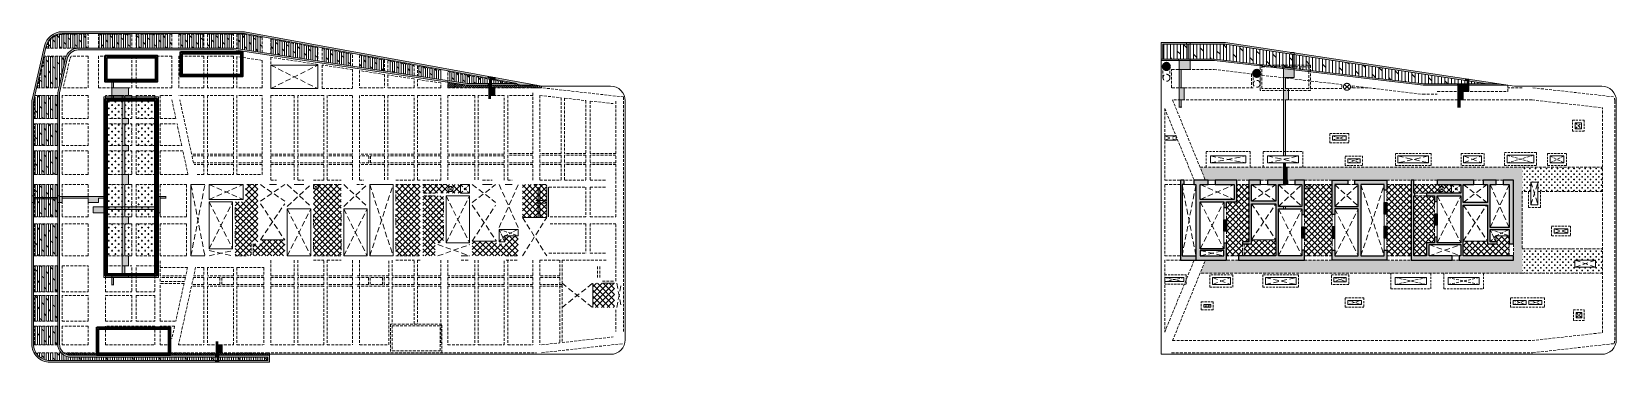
# Model space of a CAD drawing. Header units: millimetres. Extents: x 123800 to 306372, y 7350 to 45400.
import ezdxf

# ---------------------------------------------------------------- set-up
doc = ezdxf.new("R2010")
doc.units = ezdxf.units.MM
for name, pattern in [('DASHED2', [9.525, 6.35, -3.175]), ('HIDDEN2', [4.7625, 3.175, -1.5875]), ('HT_6F_Beam$0$DASHED2', [9.525, 6.35, -3.175]), ('HT_6F_Beam$0$HIDDEN2', [4.7625, 3.175, -1.5875]), ('PD_6F_Col$0$HIDDEN2', [4.7625, 3.175, -1.5875])]:
    doc.linetypes.add(name, pattern=pattern)
doc.layers.get('0').update_dxf_attribs({"lineweight": 20})
for name, color, linetype, lineweight in [('HT_6F_Beam$0$NDC_S_BEAM', 3, 'HT_6F_Beam$0$HIDDEN2', 20), ('HT_6F_Beam$0$NDC_S_DIM', 1, 'Continuous', 15), ('HT_6F_Beam$0$NDC_S_HATCH MATERIAL', 8, 'Continuous', 13), ('HT_6F_Beam$0$NDC_S_HIDDEN', 8, 'HT_6F_Beam$0$HIDDEN2', 13), ('HT_6F_Beam$0$NDC_S_OPENING', 9, 'HT_6F_Beam$0$DASHED2', 13), ('HT_6F_Beam$0$NDC_S_SLAB', 2, 'Continuous', 20), ('HT_Core wall _6F$0$NDC_S_HATCH COLUMN AND WALL', 251, 'Continuous', 13), ('HT_Core wall _6F$0$NDC_S_WALL', 6, 'Continuous', 25), ('NDC_S_BEAM', 3, 'HIDDEN2', 20), ('NDC_S_DIM', 1, 'Continuous', 15), ('NDC_S_ENG TITLE', 3, 'Continuous', 20), ('NDC_S_HATCH MATERIAL', 8, 'Continuous', 13), ('NDC_S_HIDDEN', 8, 'HIDDEN2', 13), ('NDC_S_OPENING', 9, 'DASHED2', 13), ('NDC_S_SLAB', 2, 'Continuous', 20), ('NDC_S_WALL', 6, 'Continuous', 35), ('PD_6F_Col$0$NDC_S-COLUMN', 4, 'Continuous', 40), ('PD_6F_Col$0$NDC_S_HATCH COLUMN AND WALL', 251, 'Continuous', 13), ('PD_6F_Col$0$NDC_S_HIDDEN', 8, 'PD_6F_Col$0$HIDDEN2', 13)]:
    doc.layers.add(name, color=color, linetype=linetype, lineweight=lineweight)
pattern_1 = [(50, (0, 0), (215.17805, -18.82564), [22.5, -247.5]), (355, (0, 0), (-41.6254, 225.65764), [18, -198]), (100.4514, (17.93, -1.57), (173.55281, 206.83186), [19.12206, -210.34263]), (46.1842, (0, 60), (320.1723, -49.6557), [33.75, -371.25]), (96.6356, (26.68, 55.86), (280.3988, 292.23536), [28.6831, -315.5139]), (351.1842, (0, 60), (280.3986, 292.2356), [27, -297]), (21, (30, 45), (179.07212, -120.78567), [22.5, -247.5]), (326, (30, 45), (72.9946, 217.545), [18, -198]), (71.4514, (44.92, 34.93), (252.0668, 96.75915), [19.12206, -210.34263]), (37.5, (0, 0), (3.647957, 99.868156), [0, -195.6, 0, -201, 0, -198.75]), (7.5, (0, 0), (78.92086, 118.32351), [0, -114.6, 0, -191.1, 0, -75.75]), (327.5, (-66.9, 0), (160.14673, -6.76646), [0, -75, 0, -234, 0, -310.5]), (317.5, (-96.9, 0), (174.95585, 30.0315), [0, -97.5, 0, -155.4, 0, -220.5]), (45, (0, 0), (-90.15611, 90.15611), []), (45, (0, 36.75), (-90.15611, 90.15611), [])]
pattern_2 = [(50, (154416.32, -1779), (215.17805, -18.82564), [22.5, -247.5]), (355, (154416.32, -1779), (-41.6254, 225.65764), [18, -198]), (100.4514, (154434.25, -1780.58), (173.55281, 206.83186), [19.12206, -210.34263]), (46.1842, (154416.32, -1719), (320.1723, -49.6557), [33.75, -371.25]), (96.6356, (154443, -1723.15), (280.3988, 292.23536), [28.6831, -315.5139]), (351.1842, (154416.32, -1719), (280.3986, 292.2356), [27, -297]), (21, (154446.32, -1734), (179.07212, -120.78567), [22.5, -247.5]), (326, (154446.32, -1734), (72.9946, 217.545), [18, -198]), (71.4514, (154461.24, -1744.07), (252.0668, 96.75915), [19.12206, -210.34263]), (37.5, (154416.32, -1779.01), (3.647957, 99.868156), [0, -195.6, 0, -201, 0, -198.75]), (7.5, (154416.32, -1779.01), (78.92086, 118.323514), [0, -114.6, 0, -191.1, 0, -75.75]), (327.5, (154349.42, -1779.01), (160.14673, -6.76646), [0, -75, 0, -234, 0, -310.5]), (317.5, (154319.42, -1779.01), (174.95585, 30.0315), [0, -97.5, 0, -155.4, 0, -220.5]), (45, (154416.32, -1779.01), (-90.156115, 90.156115), []), (45, (154416.32, -1742.26), (-90.156115, 90.156115), [])]
pattern_3 = [(0, (154416.32, -1779), (317.5, 317.5), [158.75, -476.25]), (90, (154495.7, -1858.38), (-317.5, 317.5), [158.75, -476.25])]
pattern_4 = [(45, (154416.3, -1779), (-336.7596, 336.7596), []), (135, (154416.3, -1779), (-336.7596, -336.7596), [])]

# ---------------------------------------------------------------- blocks, each defined once
blk = doc.blocks.new('HT_Core wall _6F')
at = {"layer": 'HT_Core wall _6F$0$NDC_S_HATCH COLUMN AND WALL'}
h = blk.add_hatch(color=256, dxfattribs=at)
h.dxf.hatch_style = 1
h.paths.add_polyline_path([(143750, 19600), (142150, 19600), (142150, 27800), (142400, 27800), (142400, 28300), (141950, 28300), (141950, 19100), (143750, 19100)])
h = blk.add_hatch(color=256, dxfattribs=at)
h.dxf.hatch_style = 1
h.paths.add_polyline_path([(144250, 25800), (146950, 25800), (146950, 25150), (147250, 25150), (147250, 25800), (148450, 25800), (148450, 28300), (145950, 28300), (145950, 27800), (148150, 27800), (148150, 26100), (144250, 26100), (144250, 27800), (145150, 27800), (145150, 28300), (143500, 28300), (143500, 27800), (143750, 27800), (143750, 19100), (147250, 19100), (147250, 21050), (146950, 21050), (146950, 20400), (144250, 20400)])
h.paths.add_polyline_path([(144250, 20200), (146950, 20200), (146950, 19600), (144250, 19600)], flags=16)
h = blk.add_hatch(color=256, dxfattribs=at)
h.dxf.hatch_style = 1
h.paths.add_polyline_path([(153250, 25000), (155950, 25000), (155950, 24350), (156250, 24350), (156250, 28300), (155150, 28300), (155150, 27800), (155950, 27800), (155950, 25300), (153250, 25300), (153250, 27800), (154050, 27800), (154050, 28300), (152000, 28300), (152000, 27800), (152950, 27800), (152950, 25900), (150150, 25900), (150150, 27800), (151200, 27800), (151200, 28300), (149850, 28300), (149850, 21200), (149100, 21200), (149100, 21000), (150150, 21000), (150150, 25600), (152950, 25600), (152950, 19600), (148650, 19600), (148650, 19100), (156250, 19100), (156250, 20250), (155950, 20250), (155950, 19600), (153250, 19600)])
h = blk.add_hatch(color=256, dxfattribs=at)
h.dxf.hatch_style = 1
h.paths.add_polyline_path([(162750, 27800), (165450, 27800), (165450, 27150), (165750, 27150), (165750, 28300), (162050, 28300), (162050, 27800), (162450, 27800), (162450, 25300), (159750, 25300), (159750, 27800), (161250, 27800), (161250, 28300), (159450, 28300), (159450, 24350), (159750, 24350), (159750, 25000), (162450, 25000), (162450, 19600), (159750, 19600), (159750, 20250), (159450, 20250), (159450, 19100), (165750, 19100), (165750, 20250), (165450, 20250), (165450, 19600), (162750, 19600)])
h = blk.add_hatch(color=256, dxfattribs=at)
h.dxf.hatch_style = 1
h.paths.add_polyline_path([(180350, 19600), (174550, 19600), (174550, 25450), (177350, 25450), (177350, 21000), (178450, 21000), (178450, 21200), (177650, 21200), (177650, 22650), (179850, 22650), (179850, 21000), (180350, 21000), (180350, 28300), (179150, 28300), (179150, 27800), (179850, 27800), (179850, 22850), (177650, 22850), (177650, 27800), (178350, 27800), (178350, 28300), (176850, 28300), (176850, 27800), (177350, 27800), (177350, 25750), (174550, 25750), (174550, 27800), (175750, 27800), (175750, 28300), (171550, 28300), (171550, 27800), (174250, 27800), (174250, 26800), (170300, 26800), (170300, 26500), (171250, 26500), (171250, 25850), (171550, 25850), (171550, 26500), (174250, 26500), (174250, 21100), (171550, 21100), (171550, 21750), (171250, 21750), (171250, 21100), (170300, 21100), (170300, 19600), (168850, 19600), (168850, 26500), (168950, 26500), (168950, 26800), (168850, 26800), (168850, 28300), (168550, 28300), (168550, 19100), (173280, 19100), (173280, 19600), (170600, 19600), (170600, 20900), (174250, 20900), (174250, 19600), (174080, 19600), (174080, 19100), (180350, 19100)])
h = blk.add_hatch(color=256, dxfattribs=at)
h.dxf.hatch_style = 1
h.paths.add_polyline_path([(165450, 25750), (165750, 25750), (165750, 24400), (165450, 24400)])
h = blk.add_hatch(color=256, dxfattribs=at)
h.dxf.hatch_style = 1
h.paths.add_polyline_path([(146950, 23750), (147250, 23750), (147250, 22450), (146950, 22450)])
h = blk.add_hatch(color=256, dxfattribs=at)
h.dxf.hatch_style = 1
h.paths.add_polyline_path([(171550, 24450), (171250, 24450), (171250, 23150), (171550, 23150)])
h = blk.add_hatch(color=256, dxfattribs=at)
h.dxf.hatch_style = 1
h.paths.add_polyline_path([(156250, 22950), (155950, 22950), (155950, 21650), (156250, 21650)])
h = blk.add_hatch(color=256, dxfattribs=at)
h.dxf.hatch_style = 1
h.paths.add_polyline_path([(159750, 22950), (159450, 22950), (159450, 21650), (159750, 21650)])
h = blk.add_hatch(color=256, dxfattribs=at)
h.dxf.hatch_style = 1
h.paths.add_polyline_path([(165450, 23000), (165750, 23000), (165750, 21650), (165450, 21650)])
at = {"layer": 'HT_Core wall _6F$0$NDC_S_WALL'}
blk.add_line((142400, 27800), (142400, 28300), dxfattribs=at)
for points in [[(142400, 28300), (141950, 28300), (141950, 19100), (143750, 19100)], [(142400, 27800), (142150, 27800), (142150, 19600), (143750, 19600)], [(149850, 28300), (149850, 21200), (149100, 21200), (149100, 21000), (150150, 21000), (150150, 25600), (152950, 25600), (152950, 19600), (148650, 19600), (148650, 19100), (156250, 19100), (156250, 20250), (155950, 20250), (155950, 19600), (153250, 19600), (153250, 25000), (155950, 25000), (155950, 24350), (156250, 24350), (156250, 28300), (155150, 28300), (155150, 27800), (155950, 27800), (155950, 25300), (153250, 25300), (153250, 27800), (154050, 27800), (154050, 28300), (152000, 28300), (152000, 27800), (152950, 27800), (152950, 25900), (150150, 25900), (150150, 27800), (151200, 27800), (151200, 28300), (149850, 28300)], [(162050, 27800), (162050, 28300), (165750, 28300), (165750, 27150), (165450, 27150), (165450, 27800), (162750, 27800), (162750, 19600), (165450, 19600), (165450, 20250), (165750, 20250), (165750, 19100), (159450, 19100), (159450, 20250), (159750, 20250), (159750, 19600), (162450, 19600), (162450, 25000), (159750, 25000), (159750, 24350), (159450, 24350), (159450, 28300), (161250, 28300), (161250, 27800), (159750, 27800), (159750, 25300), (162450, 25300), (162450, 27800), (162050, 27800)], [(168950, 26500), (168950, 26800), (168850, 26800), (168850, 28300), (168550, 28300), (168550, 19100), (173280, 19100), (173280, 19600), (170600, 19600), (170600, 20900), (174250, 20900), (174250, 19600), (174080, 19600), (174080, 19100), (180350, 19100), (180350, 19600), (174550, 19600), (174550, 25450), (177350, 25450), (177350, 21000), (178450, 21000), (178450, 21200), (177650, 21200), (177650, 22650), (179850, 22650)], [(179850, 22650), (179850, 21000), (180350, 21000), (180350, 28300), (179150, 28300), (179150, 27800), (179850, 27800), (179850, 22850), (177650, 22850), (177650, 27800), (178350, 27800), (178350, 28300), (176850, 28300), (176850, 27800), (177350, 27800), (177350, 25750), (174550, 25750), (174550, 27800), (175750, 27800), (175750, 28300), (171550, 28300), (171550, 27800), (174250, 27800), (174250, 26800), (170300, 26800), (170300, 26500), (171250, 26500), (171250, 25850), (171550, 25850), (171550, 26500), (174250, 26500), (174250, 21100), (171550, 21100), (171550, 21750), (171250, 21750), (171250, 21100), (170300, 21100), (170300, 19600)], [(170300, 19600), (168850, 19600), (168850, 26500), (168950, 26500)], [(155950, 21650), (155950, 22950), (156250, 22950), (156250, 21650), (155950, 21650)], [(159450, 22950), (159450, 21650), (159750, 21650), (159750, 22950), (159450, 22950)], [(146950, 20200), (144250, 20200), (144250, 19600), (146950, 19600), (146950, 20200)]]:
    blk.add_lwpolyline(points, dxfattribs=at)
for points in [[(147250, 19100), (147250, 21050), (146950, 21050), (146950, 20400), (144250, 20400), (144250, 25800), (146950, 25800), (146950, 25150), (147250, 25150), (147250, 25800), (148450, 25800), (148450, 28300), (145950, 28300), (145950, 27800), (148150, 27800), (148150, 26100), (144250, 26100), (144250, 27800), (145150, 27800), (145150, 28300), (143500, 28300), (143500, 27800), (143750, 27800), (143750, 19100)], [(165450, 25750), (165750, 25750), (165750, 24400), (165450, 24400)], [(146950, 23750), (147250, 23750), (147250, 22450), (146950, 22450)], [(171550, 24450), (171550, 23150), (171250, 23150), (171250, 24450)], [(165450, 23000), (165750, 23000), (165750, 21650), (165450, 21650)]]:
    blk.add_lwpolyline(points, close=True, dxfattribs=at)
blk = doc.blocks.new('PD_6F_Col$0$cottron')
at = {"layer": 'PD_6F_Col$0$NDC_S_HATCH COLUMN AND WALL'}
h = blk.add_hatch(color=256, dxfattribs=at)
h.dxf.hatch_style = 1
h.paths.add_polyline_path([(-0.5, 0, 1), (0.5, 0, 1)])
at = {"layer": 'PD_6F_Col$0$NDC_S-COLUMN', "ltscale": 0.005}
blk.add_circle((0, 0), 0.5, dxfattribs=at)
blk = doc.blocks.new('PD_6F_Col$0$cottrondung')
at = {"layer": 'PD_6F_Col$0$NDC_S_HIDDEN', "ltscale": 100}
for p, q in [((-0.35, 0.35), (0.35, -0.35)), ((0.35, 0.35), (-0.35, -0.35))]:
    blk.add_line(p, q, dxfattribs=at)
blk.add_circle((0, 0), 0.5, dxfattribs=at)
blk = doc.blocks.new('PD_6F_Col')
at = {"layer": 'PD_6F_Col$0$NDC_S_HIDDEN', "ltscale": 100}
for p, q in [((139950, 41400), (139950, 40100)), ((140750, 40100), (140750, 41394)), ((150350, 40600), (150350, 39400)), ((151150, 39400), (151150, 40594))]:
    blk.add_line(p, q, dxfattribs=at)
at = {"layer": 'PD_6F_Col$0$NDC_S_HIDDEN', "ltscale": 200}
for centre in [(140350, 40100), (150750, 39400)]:
    blk.add_circle(centre, 400, dxfattribs=at)
at = {"xscale": 800, "yscale": 800}
for name, p, zscale in [('PD_6F_Col$0$cottron', (140350, 41400), 800), ('PD_6F_Col$0$cottron', (150750, 40600), 800), ('PD_6F_Col$0$cottrondung', (161148, 39061), 1600)]:
    blk.add_blockref(name, p, dxfattribs=dict(at, zscale=zscale))
blk = doc.blocks.new('HT_6F_Beam$0$HT-opening 8F')
at = {"layer": 'HT_6F_Beam$0$NDC_S_OPENING', "ltscale": 50}
for p, q in [((56730, 25340), (57480, 26020)), ((56730, 26020), (57480, 25340)), ((28790, 24500), (30350, 24020)), ((28790, 24020), (30350, 24500)), ((48890, 22280), (51970, 21400)), ((48890, 21400), (51970, 22280)), ((53860, 21400), (55440, 22200)), ((53860, 22200), (55440, 21400)), ((30550, 21880), (31950, 21400)), ((30550, 21400), (31950, 21880)), ((9450, 8200), (11640, 7730)), ((11640, 8200), (9450, 7730)), ((30350, 8200), (28950, 7720)), ((28950, 8200), (30350, 7720)), ((39600, 8200), (36020, 7400)), ((36020, 8200), (39600, 7400)), ((42100, 8200), (45680, 7400)), ((42100, 7400), (45680, 8200)), ((30550, 5580), (32110, 5100)), ((30550, 5100), (32110, 5580)), ((49590, 5580), (51100, 5100)), ((49590, 5100), (51100, 5580)), ((51400, 5580), (52910, 5100)), ((51400, 5100), (52910, 5580)), ((13960, 4790), (14750, 5090)), ((13960, 5090), (14750, 4790)), ((57490, 4170), (56840, 3570)), ((56840, 4170), (57490, 3570))]:
    blk.add_line(p, q, dxfattribs=at)
at = {"layer": 'HT_6F_Beam$0$NDC_S_OPENING', "ltscale": 100}
for p, q in [((9450, 24500), (10750, 24020, 0)), ((9450, 24020), (10750, 24500, 0)), ((14720, 22200), (18800, 21400)), ((14720, 21400), (18800, 22200)), ((21300, 22200), (24880, 21400)), ((21300, 21400), (24880, 22200)), ((39850, 22200), (36320, 21400)), ((36320, 22200), (39850, 21400)), ((43890, 22200), (45950, 21400)), ((43890, 21400), (45950, 22200)), ((51650, 19200), (52450, 16570)), ((51650, 16570), (52450, 19200)), ((54320, 13320), (55900, 13800)), ((54320, 13800), (55900, 13320)), ((56710, 9400), (59100, 10200)), ((56710, 10200), (59100, 9400)), ((14950, 8200), (17010, 7400)), ((14950, 7400), (17010, 8200)), ((21050, 8200), (24580, 7400)), ((21050, 7400), (24580, 8200))]:
    blk.add_line(p, q, dxfattribs=at)
at = {"layer": 'HT_6F_Beam$0$NDC_S_SLAB', "ltscale": 100}
for points in [[(56730, 26020), (57480, 26020), (57480, 25340), (56730, 25340)], [(30350, 24020), (28790, 24020), (28790, 24500), (30350, 24500)], [(14720, 22200), (18800, 22200), (18800, 21400), (14720, 21400)], [(21300, 22200), (24880, 22200), (24880, 21400), (21300, 21400)], [(43890, 22200), (45950, 22200), (45950, 21400), (43890, 21400)], [(48890, 22280), (51970, 22280), (51970, 21400), (48890, 21400)], [(53860, 22200), (55440, 22200), (55440, 21400), (53860, 21400)], [(30550, 21880), (31950, 21880), (31950, 21400), (30550, 21400)], [(51650, 19200), (52450, 19200), (52450, 16570), (51650, 16570)], [(54320, 13800), (55900, 13800), (55900, 13320), (54320, 13320)], [(56710, 10200), (59100, 10200), (59100, 9400), (56710, 9400)], [(9450, 8200), (11640, 8200), (11640, 7730), (9450, 7730)], [(14950, 8200), (17010, 8200), (17010, 7400), (14950, 7400)], [(21050, 8200), (24580, 8200), (24580, 7400), (21050, 7400)], [(28950, 8200), (30350, 8200), (30350, 7720), (28950, 7720)], [(36020, 8200), (39600, 8200), (39600, 7400), (36020, 7400)], [(42100, 7400), (45680, 7400), (45680, 8200), (42100, 8200)], [(30550, 5580), (32110, 5580), (32110, 5100), (30550, 5100)], [(49590, 5580), (51100, 5580), (51100, 5100), (49590, 5100)], [(51400, 5580), (52910, 5580), (52910, 5100), (51400, 5100)], [(13960, 5090), (14750, 5090), (14750, 4790), (13960, 4790)], [(56840, 4170), (57490, 4170), (57490, 3570), (56840, 3570)]]:
    blk.add_lwpolyline(points, close=True, dxfattribs=at)
at = {"layer": 'HT_6F_Beam$0$NDC_S_SLAB', "ltscale": 100, "elevation": 0}
for points in [[(9450, 24500), (10750, 24500), (10750, 24020), (9450, 24020)], [(36320, 22200), (39850, 22200), (39850, 21400), (36320, 21400)]]:
    blk.add_lwpolyline(points, close=True, dxfattribs=at)
blk = doc.blocks.new('T6')
at = {"layer": 'HT_6F_Beam$0$NDC_S_HATCH MATERIAL', "ltscale": 100}
h = blk.add_hatch(dxfattribs=at)
h.set_pattern_fill('AR-CONC', color=9)
h.set_pattern_definition([(50, (154416.32, -1779.01), (182.18467, -15.93909), [19.05, -209.55]), (355, (154416.32, -1779), (-35.24342, 191.05685), [15.24, -167.64058]), (100.45144, (154431.5, -1780.34), (146.94125, 175.11775), [16.19, -178.09024]), (46.1842, (154416.32, -1728.2), (271.07904, -42.04233), [28.575, -314.325]), (96.63556, (154438.9, -1731.7), (237.40413, 247.42612), [24.28502, -267.1356]), (351.18415, (154416.32, -1728.2), (237.40413, 247.42612), [22.85997, -251.45973]), (21, (154441.72, -1740.91), (151.61439, -102.2652), [19.05, -209.55]), (326, (154441.72, -1740.9), (61.80203, 184.18797), [15.24, -167.64]), (71.45144, (154454.36, -1749.43), (213.41642, 81.92277), [16.19, -178.08994]), (37.5, (154416.32, -1779.01), (3.088603, 84.55504), [0, -165.608, 0, -170.18, 0, -168.275]), (7.5, (154416.32, -1779.01), (66.819663, 100.180575), [0, -97.028, 0, -161.798, 0, -64.135]), (327.5, (154359.68, -1779.01), (135.590595, -5.728744), [0, -63.5, 0, -198.12, 0, -262.89]), (317.5, (154334.28, -1779.01), (148.12918, 25.42649), [0, -82.55, 0, -131.572, 0, -186.69])])
h.paths.add_polyline_path([(301555, 42371), (294166, 42371), (294166, 40321), (300307, 40321), (324357, 37471), (334087, 37471)])
h.paths.add_polyline_path([(331748, 37621), (324365, 37621), (300316, 40471), (294366, 40471), (294366, 42171), (301540, 42171)], flags=16)
h = blk.add_hatch(dxfattribs=at)
h.set_pattern_fill('DOLMIT', color=9, scale=60, angle=90)
h.set_pattern_definition([(90, (154416.32, -1779), (-381, 2e-14), []), (135, (154416.3, -1779), (-761.9995, -761.9995), [538.815, -1077.631])])
h.paths.add_polyline_path([(301540, 42171), (294366, 42171), (294366, 40471), (300316, 40471), (324365, 37621), (331748, 37621)])
h = blk.add_hatch(dxfattribs=at)
h.set_pattern_fill('BT-01', color=9, scale=30, pattern_type=2)
h.set_pattern_definition(pattern_2)
h.paths.add_polyline_path([(296476, 39271), (297486, 39271), (297486, 42121), (297486, 42371), (297086, 42371), (297086, 42171), (297286, 42171), (297286, 40471), (296166, 40471), (296166, 40321), (296226, 40321), (296226, 34941), (296326, 34941), (296326, 34991), (296376, 34891), (296376, 34941), (296476, 34941), (296476, 35771), (296826, 35771), (296826, 37171), (296476, 37171)])
h = blk.add_hatch(dxfattribs=at)
h.set_pattern_fill('BT-01', color=9, scale=30, pattern_type=2)
h.set_pattern_definition([(50, (166428.8, -2710.7), (215.17805, -18.82564), [22.5, -247.5]), (355, (166428.8, -2710.7), (-41.6254, 225.65764), [18, -198]), (100.4514, (166446.73, -2712.26), (173.55281, 206.83186), [19.12206, -210.34263]), (46.1842, (166428.8, -2650.7), (320.1723, -49.6557), [33.75, -371.25]), (96.6356, (166455.48, -2654.83), (280.3988, 292.23536), [28.6831, -315.5139]), (351.1842, (166428.8, -2650.7), (280.3986, 292.2356), [27, -297]), (21, (166458.8, -2665.7), (179.07212, -120.78567), [22.5, -247.5]), (326, (166458.8, -2665.7), (72.9946, 217.545), [18, -198]), (71.4514, (166473.72, -2675.76), (252.0668, 96.75915), [19.12206, -210.34263]), (37.5, (166428.796, -2710.694), (3.647957, 99.868156), [0, -195.6, 0, -201, 0, -198.75]), (7.5, (166428.8, -2710.69), (78.92086, 118.32351), [0, -114.6, 0, -191.1, 0, -75.75]), (327.5, (166361.9, -2710.694), (160.14673, -6.76646), [0, -75, 0, -234, 0, -310.5]), (317.5, (166331.9, -2710.7), (174.95585, 30.0315), [0, -97.5, 0, -155.4, 0, -220.5]), (45, (166428.8, -2710.7), (-90.15611, 90.15611), []), (45, (166428.8, -2673.94), (-90.15611, 90.15611), [])])
h.paths.add_polyline_path([(308488, 38339), (309498, 38339), (309498, 41189), (309498, 41235), (309098, 41235), (309098, 41035), (309298, 41035), (309298, 39539), (308178, 39539), (308178, 39389), (308238, 39389), (308238, 29321), (308338, 29321), (308344, 29321), (308388, 29321), (308438, 29321), (308488, 29321), (308488, 35771), (308838, 35771), (308838, 37071), (308488, 37071)])
h = blk.add_hatch(dxfattribs=at)
h.set_pattern_fill('BT-01', color=9, scale=30, pattern_type=2)
h.set_pattern_definition(pattern_2)
h.paths.add_polyline_path([(329604, 38006), (329604, 38146), (329204, 38206), (329204, 38004), (329404, 37974), (329404, 37621), (328284, 37621), (328284, 37471), (328344, 37471), (328344, 34941), (328444, 34941), (328444, 34991), (328494, 34891), (328494, 34941), (328594, 34941), (328594, 35771), (328944, 35771), (328944, 36721), (329604, 36721)])
h = blk.add_hatch(dxfattribs=at)
h.set_pattern_fill('CROSS', color=9, scale=50)
h.set_pattern_definition([(0, (154566.32, -1779), (317.5, 317.5), [158.75, -476.25]), (90, (154645.7, -1858.38), (-317.5, 317.5), [158.75, -476.25])])
h.paths.add_polyline_path([(335766, 28021), (298643, 28021), (299258, 26521), (334766, 26521), (334766, 17321), (299258, 17321), (298644, 15821), (335766, 15821)])
h = blk.add_hatch(dxfattribs=at)
h.set_pattern_fill('BT-01', color=9, scale=30, pattern_type=2)
h.set_pattern_definition([(50, (151532.48, -7627.22), (215.17805, -18.82564), [22.5, -247.5]), (355, (151532.48, -7627.22), (-41.6254, 225.65764), [18, -198]), (100.4514, (151550.42, -7628.79), (173.55281, 206.83186), [19.12206, -210.34263]), (46.1842, (151532.48, -7567.22), (320.1723, -49.6557), [33.75, -371.25]), (96.6356, (151559.16, -7571.36), (280.3988, 292.23536), [28.6831, -315.5139]), (351.1842, (151532.5, -7567.22), (280.3986, 292.2356), [27, -297]), (21, (151562.48, -7582.22), (179.07212, -120.78567), [22.5, -247.5]), (326, (151562.48, -7582.22), (72.9946, 217.545), [18, -198]), (71.4514, (151577.4, -7592.28), (252.0668, 96.75915), [19.12206, -210.34263]), (37.5, (151532.484, -7627.22), (3.647957, 99.868156), [0, -195.6, 0, -201, 0, -198.75]), (7.5, (151532.48, -7627.22), (78.92086, 118.323514), [0, -114.6, 0, -191.1, 0, -75.75]), (327.5, (151465.58, -7627.22), (160.14673, -6.76646), [0, -75, 0, -234, 0, -310.5]), (317.5, (151435.58, -7627.22), (174.95585, 30.0315), [0, -97.5, 0, -155.4, 0, -220.5]), (45, (151532.48, -7627.22), (-90.15611, 90.15611), []), (45, (151532.48, -7590.47), (-90.15611, 90.15611), [])])
h.paths.add_polyline_path([(308688, 28021), (308488, 28021), (308488, 28521), (308238, 28521), (308238, 26021), (308738, 26021), (308738, 26521), (308688, 26521)])
h = blk.add_hatch(dxfattribs=at)
h.set_pattern_fill('CROSS', color=9, scale=50)
h.set_pattern_definition(pattern_3)
h.paths.add_polyline_path([(337566, 26321), (337566, 25221), (345016, 25221), (345016, 28021), (335766, 28021), (335766, 25221), (336766, 25221), (336766, 26321)])
h = blk.add_hatch(dxfattribs=at)
h.set_pattern_fill('ANSI37', color=9, scale=150)
h.set_pattern_definition(pattern_4)
h.paths.add_polyline_path([(304266, 26021), (302866, 26021), (302866, 24021), (301666, 24021), (301666, 23371), (301666, 21971), (301666, 20671), (301666, 19271), (301666, 17821), (303066, 17821), (303516, 17821), (303516, 19221), (303516, 19421), (304266, 19421)])
h = blk.add_hatch(dxfattribs=at)
h.set_pattern_fill('ANSI37', color=9, scale=150)
h.set_pattern_definition(pattern_4)
h.paths.add_polyline_path([(311216, 25521), (310666, 25521), (310666, 17821), (313866, 17821), (313866, 26021), (311216, 26021)])
h = blk.add_hatch(dxfattribs=at)
h.set_pattern_fill('ANSI37', color=9, scale=150)
h.set_pattern_definition([(45, (154566.3, -1779), (-336.7596, 336.7596), []), (135, (154566.3, -1779), (-336.7596, -336.7596), [])])
h.paths.add_polyline_path([(322966, 20521), (322966, 21421), (322966, 22221), (322966, 26021), (320166, 26021), (320166, 25371), (320166, 23971), (320166, 22621), (320166, 21221), (320166, 19871), (320166, 18471), (320166, 17821), (322966, 17821), (322966, 19421)])
h = blk.add_hatch(dxfattribs=at)
h.set_pattern_fill('ANSI37', color=9, scale=150)
h.set_pattern_definition(pattern_4)
edge = h.paths.add_edge_path()
edge.add_arc((326466, 25521), 300, 0, 360)
h.paths.add_polyline_path([(323266, 26021), (327616, 26021), (327616, 25021), (323266, 25021)])
h = blk.add_hatch(dxfattribs=at)
h.set_pattern_fill('ANSI37', color=9, scale=150)
h.set_pattern_definition(pattern_4)
h.paths.add_polyline_path([(323266, 24721), (323266, 17821), (324716, 17821), (324716, 19321), (325666, 19321), (325666, 24721)])
h = blk.add_hatch(dxfattribs=at)
h.set_pattern_fill('ANSI37', color=9, scale=150)
h.set_pattern_definition(pattern_4)
h.paths.add_polyline_path([(334266, 19221), (334266, 20121), (332716, 20121), (332716, 19421), (332866, 19421), (332866, 19221), (331766, 19221), (331766, 19521), (328966, 19521), (328966, 17821), (334266, 17821)])
h = blk.add_hatch(dxfattribs=at)
h.set_pattern_fill('ANSI37', color=9, scale=150)
h.set_pattern_definition([(45, (154416.3, -1779), (-336.7596, 336.7596), []), (135, (154416.3, -1779), (-336.7596, -336.7596), [])])
h.paths.add_polyline_path([(307366, 19671), (304566, 19671), (304566, 19221), (303716, 19221), (303716, 17821), (307366, 17821)])
h = blk.add_hatch(dxfattribs=at)
h.set_pattern_fill('CROSS', color=9, scale=50)
h.set_pattern_definition(pattern_3)
h.paths.add_polyline_path([(341826, 17321), (344216, 17321), (344216, 16521), (341826, 16521)], flags=16)
h.paths.add_polyline_path([(345016, 18621), (335766, 18621), (335766, 15821), (345016, 15821)])
at = {"layer": 'HT_6F_Beam$0$NDC_S_BEAM', "color": 9, "ltscale": 100}
for p, q in [((295366, 37171), (295366, 39271)), ((304566, 38759), (304566, 37171)), ((304766, 37171), (295366, 37171)), ((314966, 37071), (311366, 37071)), ((314966, 37526), (314966, 37071)), ((316166, 37171), (316166, 37384)), ((325966, 36721), (334087, 36721)), ((334087, 36721), (334087, 37471)), ((335766, 37171), (334087, 37171)), ((336966, 37171), (346347, 36121)), ((294566, 34796), (297961, 26521)), ((336888, 35771), (295463, 35771)), ((295463, 35771), (299258, 26521)), ((336888, 35771), (345016, 34861)), ((345016, 8981), (345016, 34861)), ((335766, 28021), (345016, 28021)), ((299258, 26521), (300366, 26521)), ((299566, 26521), (300366, 26521)), ((304266, 26021), (302866, 26021)), ((304266, 26521), (302916, 26521)), ((304266, 26521), (302916, 26521)), ((305616, 26521), (306416, 26521)), ((308466, 26521), (309566, 26521)), ((309166, 26521), (310266, 26521)), ((310666, 26521), (313866, 26521)), ((310666, 26521), (313866, 26521)), ((310666, 26021), (313866, 26021)), ((316466, 26521), (315666, 26521)), ((316466, 26521), (315666, 26521)), ((315666, 26021), (316466, 26021)), ((320166, 26521), (322966, 26521)), ((320166, 26521), (322966, 26521)), ((320166, 26021), (322966, 26021)), ((323266, 26521), (324366, 26521)), ((323266, 26521), (325966, 26521)), ((323266, 26021), (325966, 26021)), ((330166, 26521), (331266, 26521)), ((332766, 26521), (333566, 26521)), ((320166, 25371), (320166, 23971)), ((324716, 25021), (323366, 25021)), ((324716, 24721), (323366, 24721)), ((325666, 24071), (325666, 22671)), ((336766, 25221), (335766, 25221)), ((345016, 25221), (337566, 25221)), ((301666, 23371), (301666, 21971)), ((310666, 22571), (310666, 21171)), ((313866, 22571), (313866, 21171)), ((320166, 22621), (320166, 21221)), ((301666, 20671), (301666, 19271)), ((325666, 21371), (325666, 19971)), ((303516, 19221), (303516, 17821)), ((303716, 19221), (303716, 17821)), ((310666, 19871), (310666, 18471)), ((313866, 18471), (313866, 19871)), ((320166, 19871), (320166, 18471)), ((334266, 17821), (334266, 19221)), ((334766, 17921), (334766, 19271)), ((335766, 18621), (345016, 18621)), ((297956, 17321), (294566, 17321)), ((294566, 17321), (294566, 9036)), ((294566, 9036), (297961, 17321)), ((295468, 8071), (299258, 17321)), ((301666, 17821), (303066, 17821)), ((301766, 17321), (303116, 17321)), ((310666, 17821), (313866, 17821)), ((310666, 17321), (313866, 17321)), ((320166, 17821), (322966, 17821)), ((320166, 17321), (322966, 17321)), ((327696, 17321), (328496, 17321)), ((345016, 15821), (335766, 15821)), ((295468, 8071), (336888, 8071)), ((336888, 8071), (345016, 8981)), ((336966, 6671), (346347, 7721))]:
    blk.add_line(p, q, dxfattribs=at)
for points in [[(295366, 39271), (300245, 39271), (304566, 38759)], [(305766, 38617), (314966, 37526)], [(317966, 37171), (315966, 37171)], [(316166, 37384), (324295, 36421), (325966, 36421)], [(294566, 34796), (294566, 26521), (297961, 26521)], [(298643, 28021), (335766, 28021)], [(294566, 26021), (294566, 17821), (296366, 17821), (296366, 26021), (294566, 26021)], [(335766, 25221), (335766, 18621)], [(335766, 15821), (298644, 15821)], [(295366, 6671), (336966, 6671)]]:
    blk.add_lwpolyline(points, dxfattribs=at)
blk.add_lwpolyline([(346347, 7721, 0.0763208), (346416, 8171), (346416, 35671, 0.0763208), (346347, 36121)], format="xyb", dxfattribs=at)
at = {"layer": 'HT_6F_Beam$0$NDC_S_DIM', "color": 9, "ltscale": 100}
for p, q in [((308238, 34009), (308238, 29321)), ((308488, 34009), (308488, 29321)), ((308238, 28521), (308238, 26021)), ((308238, 28521), (308488, 28521)), ((308488, 28521), (308488, 28021)), ((308488, 28021), (308688, 28021)), ((308688, 28021), (308688, 26521)), ((308238, 26021), (308488, 26021)), ((308688, 26521), (308738, 26521)), ((308738, 26021), (308738, 26521)), ((308238, 23521), (308238, 23221)), ((308488, 23521), (308488, 23221))]:
    blk.add_line(p, q, dxfattribs=at)
for points in [[(296226, 40321), (296166, 40321), (296166, 40471), (297286, 40471), (297286, 42171), (297086, 42171), (297086, 42371), (297486, 42371), (297486, 42171), (297486, 42171), (297486, 39271), (296476, 39271), (296476, 37171), (296826, 37171), (296826, 35771), (296476, 35771), (296476, 34941)], [(296226, 34941), (296226, 40321)], [(308238, 39389), (308178, 39389), (308178, 39539), (309298, 39539), (309298, 41035), (309098, 41035), (309098, 41235), (309498, 41235), (309498, 41035), (309498, 41035), (309498, 38339), (308488, 38339), (308488, 37071), (308838, 37071), (308838, 35771), (308488, 35771), (308488, 34009)], [(308238, 34009), (308238, 39389)], [(328344, 34941), (328344, 37471), (328284, 37471), (328284, 37621), (329404, 37621), (329404, 37974), (329204, 38004), (329204, 38206), (329604, 38146), (329604, 38006), (329604, 38006), (329604, 36721), (328944, 36721), (328944, 35771), (328594, 35771), (328594, 34941)], [(296176, 34941), (296326, 34941), (296326, 34991), (296376, 34891), (296376, 34941), (296526, 34941)], [(328294, 34941), (328444, 34941), (328444, 34991), (328494, 34891), (328494, 34941), (328644, 34941)]]:
    blk.add_lwpolyline(points, dxfattribs=at)
at = {"layer": 'HT_6F_Beam$0$NDC_S_HATCH MATERIAL', "color": 9, "linetype": 'HT_6F_Beam$0$HIDDEN2', "ltscale": 80}
for points in [[(341546, 33441), (342896, 33441), (342896, 32161), (341546, 32161)], [(313606, 31921), (315766, 31921), (315766, 30841), (313606, 30841)], [(315366, 29301), (317366, 29301), (317366, 28221), (315366, 28221)], [(328706, 29621), (331366, 29621), (331366, 28221), (328706, 28221)], [(333706, 29701), (337386, 29701), (337386, 28221), (333706, 28221)], [(338676, 29621), (340856, 29621), (340856, 28221), (338676, 28221)], [(339136, 21221), (341316, 21221), (341316, 20141), (339136, 20141)], [(299766, 14221), (302426, 14221), (302426, 15621), (299766, 15621)], [(305866, 14221), (309996, 14221), (309996, 15621), (305866, 15621)], [(313766, 15621), (315766, 15621), (315766, 14541), (313766, 14541)], [(315366, 13001), (317526, 13001), (317526, 11921), (315366, 11921)], [(334406, 13001), (338326, 13001), (338326, 11921), (334406, 11921)], [(298776, 12511), (300166, 12511), (300166, 11611), (298776, 11611)], [(341656, 11591), (342906, 11591), (342906, 10391), (341656, 10391)]]:
    blk.add_lwpolyline(points, close=True, dxfattribs=at)
for points in [[(299336, 28021), (299336, 29821), (304416, 29821), (304416, 28021)], [(305916, 28021), (305916, 29821), (310496, 29821), (310496, 28021)], [(336466, 25171), (336466, 23391), (337866, 23391), (337866, 25171)], [(294566, 15621), (297056, 15621), (297056, 14551), (294566, 14551)], [(320636, 15821), (320636, 14021), (325216, 14021), (325216, 15821)], [(326716, 15821), (326716, 14021), (331296, 14021), (331296, 15821)]]:
    blk.add_lwpolyline(points, dxfattribs=at)
at = {"layer": 'HT_6F_Beam$0$NDC_S_HATCH MATERIAL', "color": 9, "linetype": 'HT_6F_Beam$0$HIDDEN2', "ltscale": 80, "elevation": 0}
blk.add_lwpolyline([(325266, 29621), (321137, 29621), (321137, 28221), (325266, 28221)], close=True, dxfattribs=at)
at = {"layer": 'HT_6F_Beam$0$NDC_S_HIDDEN', "color": 9, "ltscale": 100}
for points in [[(305566, 39771), (311366, 39771), (311366, 36871), (305566, 36871)], [(305766, 39571), (311166, 39571), (311166, 37071), (305766, 37071)]]:
    blk.add_lwpolyline(points, close=True, dxfattribs=at)
at = {"layer": 'HT_6F_Beam$0$NDC_S_OPENING', "color": 9, "ltscale": 100}
for p, q in [((296566, 17821), (298166, 26021)), ((296566, 26021), (298166, 17821)), ((298666, 26021), (302566, 24321)), ((298666, 24321), (302566, 26021)), ((304566, 26021), (307366, 24121)), ((304566, 24121), (307366, 26021)), ((307666, 26021), (310366, 23521)), ((307666, 23521), (310366, 26021)), ((314166, 26021), (316866, 23521)), ((314166, 23521), (316866, 26021)), ((317166, 26021), (319866, 17821)), ((317166, 17821), (319866, 26021)), ((328966, 26021), (331666, 23971)), ((328966, 23971), (331666, 26021)), ((332066, 26021), (334266, 21071)), ((332066, 21071), (334266, 26021)), ((298666, 24021), (301366, 18621)), ((298666, 18621), (301366, 24021)), ((304566, 19671), (307366, 23821)), ((304566, 23821), (307366, 19671)), ((325966, 24721), (328666, 19321)), ((325966, 19321), (328666, 24721)), ((307666, 23221), (310366, 17821)), ((307666, 17821), (310366, 23221)), ((314166, 23221), (316866, 17821)), ((314166, 17821), (316866, 23221)), ((328966, 23671), (331766, 19521)), ((328966, 19521), (331666, 23671)), ((298666, 17821), (301366, 18421)), ((298666, 18421), (301366, 17821)), ((325016, 19121), (328666, 17821)), ((325016, 17821), (328666, 19121))]:
    blk.add_line(p, q, dxfattribs=at)
at = {"layer": 'HT_6F_Beam$0$NDC_S_OPENING', "color": 9, "ltscale": 30}
for p, q in [((310666, 26021), (311216, 25521)), ((310666, 25521), (311216, 26021)), ((326254, 25733), (326678, 25309)), ((326678, 25733), (326254, 25309))]:
    blk.add_line(p, q, dxfattribs=at)
at = {"layer": 'HT_6F_Beam$0$NDC_S_OPENING', "color": 9, "ltscale": 60}
for p, q in [((327616, 26021), (328666, 25021)), ((327616, 25021), (328666, 26021)), ((332066, 20871), (334266, 20121)), ((332716, 20121), (334266, 20871))]:
    blk.add_line(p, q, dxfattribs=at)
for points in [[(332066, 20871), (332716, 19421)], [(332066, 19421), (332716, 20121)]]:
    blk.add_lwpolyline(points, dxfattribs=at)
at = {"layer": 'HT_6F_Beam$0$NDC_S_SLAB', "color": 9, "ltscale": 100}
for p, q in [((294166, 40221), (294166, 42371)), ((294366, 40471), (294366, 42171)), ((305616, 26021), (306416, 26021)), ((308466, 26021), (309566, 26021)), ((330166, 26021), (331266, 26021)), ((332766, 26021), (333566, 26021)), ((307366, 19671), (304566, 19671)), ((328966, 19521), (331766, 19521)), ((327696, 17821), (328496, 17821))]:
    blk.add_line(p, q, dxfattribs=at)
for points in [[(294166, 42371), (301555, 42371), (334884, 37351)], [(294366, 42171), (301540, 42171), (331748, 37621)], [(294166, 40471), (300316, 40471), (324365, 37621), (333091, 37621)], [(294166, 40321), (300307, 40321), (324357, 37471), (334087, 37471)], [(294166, 40221), (294166, 6491)], [(298166, 26021), (296566, 26021), (296566, 17821), (298166, 17821)]]:
    blk.add_lwpolyline(points, dxfattribs=at)
at = {"layer": 'HT_6F_Beam$0$NDC_S_SLAB', "color": 9, "ltscale": 10}
blk.add_lwpolyline([(334884, 37351), (344916, 37351, -0.4142136), (346596, 35671), (346596, 8171, -0.4142136), (344916, 6491), (294166, 6491)], format="xyb", dxfattribs=at)
at = {"layer": 'HT_6F_Beam$0$NDC_S_SLAB', "color": 9, "ltscale": 100}
for points in [[(298666, 26021), (302566, 26021), (302566, 24321), (298666, 24321)], [(310666, 26021), (311216, 26021), (311216, 25521), (310666, 25521)], [(317166, 26021), (319866, 26021), (319866, 17821), (317166, 17821)], [(327616, 26021), (328666, 26021), (328666, 25021), (327616, 25021)], [(298666, 24021), (301366, 24021), (301366, 18621), (298666, 18621)], [(325966, 24721), (328666, 24721), (328666, 19321), (325966, 19321)], [(310366, 23221), (307666, 23221), (307666, 17821), (310366, 17821)], [(314166, 23221), (316866, 23221), (316866, 17821), (314166, 17821)], [(332716, 19421), (332066, 19421), (332066, 20871), (334266, 20871), (334266, 20121), (332716, 20121)]]:
    blk.add_lwpolyline(points, close=True, dxfattribs=at)
blk.add_circle((326466, 25521), 300, dxfattribs=at)
at = {"color": 9, "ltscale": 100}
blk.add_blockref('PD_6F_Col', (154416, -1779), dxfattribs=at)
at = {"color": 9}
blk.add_blockref('HT_6F_Beam$0$HT-opening 8F', (285116, 7121), dxfattribs=at)
at = {"layer": 'HT_6F_Beam$0$NDC_S_BEAM', "color": 9, "ltscale": 100}
blk.add_blockref('HT_Core wall _6F', (154416, -1779), dxfattribs=at)

msp = doc.modelspace()

# ---------------------------------------------------------------- hatches: boundary and pattern name
at = {"layer": 'NDC_S_HATCH MATERIAL', "ltscale": 100}
h = msp.add_hatch(dxfattribs=at)
h.set_pattern_fill('AR-CONC', color=256)
h.paths.add_polyline_path([(151200, 8150), (128300, 8150, -0.4142136), (127000, 9450), (127000, 38238, -0.0567841), (127033, 38530), (127902, 42292, -0.3492156), (129169, 43300), (147075, 43300), (173964, 39250), (181932, 39250), (148332, 45400), (127323, 45400, 0.3492156), (125276, 43772), (123854, 37610, 0.0567841), (123800, 37138), (123800, 9450, 0.4142136), (125900, 7350), (151200, 7350)])
h.paths.add_polyline_path([(151000, 7950), (151000, 7550), (125900, 7550, -0.4142136), (124000, 9450), (124000, 37138, -0.0567841), (124049, 37565), (125471, 43727, -0.3492156), (127323, 45200), (148314, 45200), (179728, 39450), (173979, 39450), (147090, 43500), (129169, 43500, 0.3492156), (127707, 42337), (126838, 38575, 0.0567841), (126800, 38238), (126800, 9450, 0.4142136), (128300, 7950)], flags=16)
h = msp.add_hatch(dxfattribs=at)
h.set_pattern_fill('DOLMIT', color=256, scale=40, angle=90)
h.paths.add_polyline_path([(127707, 42337, -0.0461888), (127794, 42600), (125314, 42600), (124471, 38950), (126925, 38950)])
h.paths.add_polyline_path([(130300, 45100), (127323, 45100, 0.3492156), (125569, 43705), (125521, 43500), (129169, 43500), (130300, 43500)])
h.paths.add_polyline_path([(135350, 45100), (131500, 45100), (131500, 43500), (135350, 43500)])
h.paths.add_polyline_path([(139950, 45100), (135850, 45100), (135850, 43500), (139950, 43500)])
h.paths.add_polyline_path([(143650, 45100), (140750, 45100), (140750, 43500), (143650, 43500)])
h.paths.add_polyline_path([(150350, 44726), (148305, 45100), (147450, 45100), (147450, 43446), (150350, 43009)])
h.paths.add_polyline_path([(147050, 45100), (144050, 45100), (144050, 43500), (147050, 43500)])
h = msp.add_hatch(dxfattribs=at)
h.set_pattern_fill('DOLMIT', color=256, scale=40, angle=90)
h.paths.add_polyline_path([(156750, 43554), (151350, 44543), (151350, 42858), (156750, 42045)])
h.paths.add_polyline_path([(160750, 42822), (157250, 43463), (157250, 41970), (160750, 41443)])
h.paths.add_polyline_path([(164450, 42145), (161550, 42676), (161550, 41322), (164450, 40885)])
h.paths.add_polyline_path([(167850, 41522), (164850, 42072), (164850, 40825), (167850, 40373)])
h.paths.add_polyline_path([(170950, 40955), (168250, 41449), (168250, 40313), (170950, 39906)])
h = msp.add_hatch(dxfattribs=at)
h.set_pattern_fill('BT-01', color=256, scale=30, pattern_type=2)
h.set_pattern_definition(pattern_1)
h.paths.add_polyline_path([(138250, 42650), (132250, 42650), (132250, 39650), (138250, 39650)])
h.paths.add_polyline_path([(138050, 39850), (132450, 39850), (132450, 42450), (138050, 42450)], flags=16)
h = msp.add_hatch(dxfattribs=at)
h.set_pattern_fill('BT-01', color=256, scale=30, pattern_type=2)
h.set_pattern_definition(pattern_1)
h.paths.add_polyline_path([(148100, 43100), (140950, 43100), (140950, 40250), (148100, 40250)])
h.paths.add_polyline_path([(141150, 40450), (141150, 42900), (147900, 42900), (147900, 40450)], flags=16)
h = msp.add_hatch(dxfattribs=at)
h.set_pattern_fill('DOLMIT', color=256, scale=40, angle=90)
h.paths.add_polyline_path([(171750, 40809), (171750, 39786), (173979, 39450), (179173, 39450)])
h = msp.add_hatch(dxfattribs=at)
h.set_pattern_fill('BT-01', color=256, scale=30, pattern_type=2)
h.set_pattern_definition([(50, (31416.2, 38340.72), (215.17805, -18.82564), [22.5, -247.5]), (355, (31416.2, 38340.72), (-41.6254, 225.65764), [18, -198]), (100.4514, (31434.14, 38339.15), (173.5528, 206.83186), [19.12206, -210.34263]), (46.1842, (31416.2, 38400.72), (320.1723, -49.6557), [33.75, -371.25]), (96.6356, (31442.9, 38396.58), (280.3988, 292.23536), [28.6831, -315.5139]), (351.1842, (31416.2, 38400.72), (280.3986, 292.2356), [27, -297]), (21, (31446.2, 38385.72), (179.07212, -120.78567), [22.5, -247.5]), (326, (31446.2, 38385.72), (72.9946, 217.545), [18, -198]), (71.4514, (31461.13, 38375.65), (252.0668, 96.75915), [19.12206, -210.34263]), (37.5, (31416.2, 38340.72), (3.647957, 99.868156), [0, -195.6, 0, -201, 0, -198.75]), (7.5, (31416.2, 38340.72), (78.92086, 118.32351), [0, -114.6, 0, -191.1, 0, -75.75]), (327.5, (31349.3, 38340.72), (160.14673, -6.76646), [0, -75, 0, -234, 0, -310.5]), (317.5, (31319.3, 38340.72), (174.95585, 30.0315), [0, -97.5, 0, -155.4, 0, -220.5]), (45, (31416.2, 38340.72), (-90.15611, 90.15611), []), (45, (31416.2, 38377.47), (-90.15611, 90.15611), [])])
h.paths.add_polyline_path([(177164, 38050), (176664, 38050), (176664, 37698), (176584, 37698), (176584, 37738), (176544, 37658), (176544, 37698), (176464, 37698), (176464, 39250), (176404, 39250), (176404, 39450), (176614, 39450), (176614, 40020), (176404, 40058), (176404, 40262), (177207, 40115), (177207, 39810), (176764, 39891), (176764, 38950), (177164, 38950)])
h = msp.add_hatch(dxfattribs=at)
h.set_pattern_fill('BT-01', color=256, scale=30, pattern_type=2)
h.set_pattern_definition([(50, (35460.01, 0), (215.17805, -18.82564), [22.5, -247.5]), (355, (35460, 0), (-41.6254, 225.65764), [18, -198]), (100.4514, (35477.94, -1.57), (173.5528, 206.83186), [19.12206, -210.34263]), (46.1842, (35460, 60), (320.1723, -49.6557), [33.75, -371.25]), (96.6356, (35486.7, 55.86), (280.3988, 292.2354), [28.6831, -315.5139]), (351.1842, (35460, 60), (280.3986, 292.2356), [27, -297]), (21, (35490.01, 45), (179.07212, -120.78567), [22.5, -247.5]), (326, (35490, 45), (72.9946, 217.545), [18, -198]), (71.4514, (35504.93, 34.93), (252.0668, 96.75915), [19.12206, -210.34263]), (37.5, (35460.01, 0), (3.647957, 99.868156), [0, -195.6, 0, -201, 0, -198.75]), (7.5, (35460.01, 0), (78.92086, 118.32351), [0, -114.6, 0, -191.1, 0, -75.75]), (327.5, (35393.11, 0), (160.14673, -6.76646), [0, -75, 0, -234, 0, -310.5]), (317.5, (35363.11, 0), (174.95585, 30.0315), [0, -97.5, 0, -155.4, 0, -220.5]), (45, (35460.01, 0), (-90.15611, 90.15611), []), (45, (35460.01, 36.75), (-90.15611, 90.15611), [])])
h.paths.add_polyline_path([(134941, 38950), (133241, 38950), (133241, 39596), (133163, 39596), (133163, 39556), (133123, 39636), (133123, 39596), (133041, 39596), (133041, 37700), (132951, 37700), (132951, 37500), (134241, 37500), (134241, 34955), (134241, 17500), (132951, 17500), (132951, 17300), (133041, 17300), (133041, 16254), (133141, 16254), (133161, 16294), (133161, 16254), (133241, 16254), (133241, 17100), (134941, 17100), (134941, 17500), (134541, 17500), (134541, 18450), (134941, 18450), (134941, 19600), (134541, 19600), (134541, 19708), (134541, 23300), (134941, 23300), (134941, 24100), (134541, 24100), (134541, 27800), (134941, 27800), (134941, 28950), (134541, 28950), (134541, 31700), (134941, 31700), (134941, 32300), (134541, 32300), (134541, 34800), (134941, 34800), (134941, 35400), (134541, 35400), (134541, 37500), (134541, 37700), (134541, 38050), (134941, 38050)])
h.paths.add_polyline_path([(134241, 38050), (134241, 37700), (133241, 37700), (133241, 38050)], flags=16)
h = msp.add_hatch(dxfattribs=at)
h.set_pattern_fill('ANSI31', color=256, scale=50)
h.paths.add_polyline_path([(182550, 39137), (181932, 39250), (173964, 39250), (171750, 39583), (171750, 38950), (181350, 38950), (182550, 38950)])
h = msp.add_hatch(dxfattribs=at)
h.set_pattern_fill('DOLMIT', color=256, scale=40, angle=90)
h.paths.add_polyline_path([(126800, 31700), (124100, 31700), (124100, 28950), (126800, 28950)])
h.paths.add_polyline_path([(126800, 34800), (124100, 34800), (124100, 32300), (126800, 32300)])
h.paths.add_polyline_path([(126800, 38050), (124263, 38050), (124146, 37543, 0.0567841), (124100, 37138), (124100, 35400), (126800, 35400)])
h = msp.add_hatch(dxfattribs=at)
h.set_pattern_fill('BT-01', color=256, scale=30, pattern_type=2)
h.set_pattern_definition(pattern_1)
h.paths.add_polyline_path([(138200, 37700), (132300, 37700), (132300, 17300), (138200, 17300)])
h.paths.add_polyline_path([(138000, 17500), (132500, 17500), (132500, 37500), (138000, 37500)], flags=16)
h = msp.add_hatch(dxfattribs=at)
h.set_pattern_fill('CROSS', color=256, scale=60)
h.paths.add_polyline_path([(135350, 31700), (132500, 31700), (132500, 28950), (135350, 28950)])
h.paths.add_polyline_path([(138000, 31700), (135850, 31700), (135850, 28950), (138000, 28950)])
h.paths.add_polyline_path([(138000, 34800), (135850, 34800), (135850, 32300), (138000, 32300)])
h.paths.add_polyline_path([(135350, 34800), (132500, 34800), (132500, 32300), (135350, 32300)])
h.paths.add_polyline_path([(135350, 37500), (132500, 37500), (132500, 35400), (135350, 35400)])
h.paths.add_polyline_path([(138000, 37500), (135850, 37500), (135850, 35400), (138000, 35400)])
h = msp.add_hatch(dxfattribs=at)
h.set_pattern_fill('DOLMIT', color=256, scale=40, angle=90)
h.paths.add_polyline_path([(126800, 23300), (124100, 23300), (124100, 19600), (126800, 19600)])
h.paths.add_polyline_path([(126800, 27800), (124100, 27800), (124100, 24100), (126800, 24100)])
h = msp.add_hatch(dxfattribs=at)
h.set_pattern_fill('CROSS', color=256, scale=60)
h.paths.add_polyline_path([(135350, 27800), (132300, 27800), (132300, 24100), (135350, 24100)])
h.paths.add_polyline_path([(138100, 27800), (135850, 27800), (135850, 24100), (138100, 24100)])
h.paths.add_polyline_path([(138100, 23300), (135850, 23300), (135850, 19600), (138100, 19600)])
h.paths.add_polyline_path([(135350, 23300), (132300, 23300), (132300, 19600), (135350, 19600)])
h = msp.add_hatch(dxfattribs=at)
h.set_pattern_fill('ANSI37', color=256, scale=150)
h.paths.add_polyline_path([(149850, 27800), (148450, 27800), (148450, 25800), (147250, 25800), (147250, 25150), (147250, 23750), (147250, 22450), (147250, 21050), (147250, 19600), (148650, 19600), (149100, 19600), (149100, 21000), (149100, 21200), (149850, 21200)])
h = msp.add_hatch(dxfattribs=at)
h.set_pattern_fill('ANSI37', color=256, scale=150)
h.paths.add_polyline_path([(156800, 27300), (156250, 27300), (156250, 19600), (159450, 19600), (159450, 27800), (156800, 27800)])
h = msp.add_hatch(dxfattribs=at)
h.set_pattern_fill('ANSI37', color=256, scale=150)
h.set_pattern_definition([(45, (150, 0), (-336.7596, 336.7596), []), (135, (150, 0), (-336.7596, -336.7596), [])])
h.paths.add_polyline_path([(168550, 22300), (168550, 23200), (168550, 24000), (168550, 27800), (165750, 27800), (165750, 27150), (165750, 25750), (165750, 24400), (165750, 23000), (165750, 21650), (165750, 20250), (165750, 19600), (168550, 19600), (168550, 21200)])
h = msp.add_hatch(dxfattribs=at)
h.set_pattern_fill('ANSI37', color=256, scale=150)
edge = h.paths.add_edge_path()
edge.add_arc((172050, 27300), 300, 0, 360)
h.paths.add_polyline_path([(168850, 27800), (173200, 27800), (173200, 26800), (168850, 26800)])
h = msp.add_hatch(dxfattribs=at)
h.set_pattern_fill('ANSI37', color=256, scale=150)
h.paths.add_polyline_path([(183150, 27800), (181850, 27800), (180350, 27800), (180350, 25970), (181850, 25970), (183150, 25970)])
h = msp.add_hatch(dxfattribs=at)
h.set_pattern_fill('BT-01', color=256, scale=30, pattern_type=2)
h.set_pattern_definition(pattern_1)
h.paths.add_polyline_path([(139246, 26250), (139246, 26330), (139206, 26330), (139286, 26370), (139246, 26370), (139246, 26450), (138200, 26450), (138200, 26540), (138000, 26540), (138000, 25250), (132500, 25250), (132500, 26540), (132300, 26540), (132300, 26450), (127000, 26450), (127000, 26510), (126800, 26510), (126800, 26300), (124000, 26300), (124000, 26510), (123800, 26510), (123800, 25750), (124100, 25750), (124100, 26150), (126800, 26150), (126800, 25750), (127300, 25750), (127300, 26250), (130300, 26250), (130300, 25750), (131500, 25750), (131500, 26250), (132100, 26250), (132100, 25250), (130900, 25250), (130900, 24550), (132500, 24550), (132500, 24950), (138000, 24950), (138000, 24550), (138600, 24550), (138600, 26250)])
h = msp.add_hatch(dxfattribs=at)
h.set_pattern_fill('ANSI37', color=256, scale=150)
h.paths.add_polyline_path([(168850, 26500), (168850, 19600), (170300, 19600), (170300, 21100), (171250, 21100), (171250, 26500)])
h = msp.add_hatch(dxfattribs=at)
h.set_pattern_fill('ANSI37', color=256, scale=150)
h.paths.add_polyline_path([(183150, 25970), (181850, 25970), (180350, 25970), (180350, 24030), (183150, 24030)])
h = msp.add_hatch(dxfattribs=at)
h.set_pattern_fill('ANSI37', color=256, scale=150)
h.paths.add_polyline_path([(152950, 21450), (150150, 21450), (150150, 21000), (149300, 21000), (149300, 19600), (152950, 19600)])
h = msp.add_hatch(dxfattribs=at)
h.set_pattern_fill('ANSI37', color=256, scale=150)
h.paths.add_polyline_path([(179850, 21000), (179850, 21900), (178300, 21900), (178300, 21200), (178450, 21200), (178450, 21000), (177350, 21000), (177350, 21300), (174550, 21300), (174550, 19600), (179850, 19600)])
h = msp.add_hatch(dxfattribs=at)
h.set_pattern_fill('DOLMIT', color=256, scale=40, angle=90)
h.paths.add_polyline_path([(126800, 11500), (124100, 11500), (124100, 9450, 0.0138969), (124103, 9350), (126803, 9350, -0.0166806), (126800, 9450)])
h.paths.add_polyline_path([(126800, 15050), (124100, 15050), (124100, 12100), (126800, 12100)])
h.paths.add_polyline_path([(126800, 18450), (124100, 18450), (124100, 15450), (126800, 15450)])
h = msp.add_hatch(dxfattribs=at)
h.set_pattern_fill('ANSI37', color=256, scale=150)
h.paths.add_polyline_path([(190950, 16450), (189550, 16450), (188440, 16450), (188440, 13650), (190950, 13650)])
h = msp.add_hatch(dxfattribs=at)
h.set_pattern_fill('BT-01', color=256, scale=30, pattern_type=2)
h.set_pattern_definition(pattern_1)
h.paths.add_polyline_path([(139750, 11400), (131300, 11400), (131300, 8150), (139750, 8150)])
h.paths.add_polyline_path([(139550, 11200), (139550, 8350), (131500, 8350), (131500, 11200)], flags=16)
h = msp.add_hatch(dxfattribs=at)
h.set_pattern_fill('BT-01', color=256, scale=30, pattern_type=2)
h.set_pattern_definition(pattern_1)
h.paths.add_polyline_path([(145748, 9350), (145248, 9350), (145248, 9702), (145168, 9702), (145168, 9662), (145128, 9742), (145128, 9702), (145048, 9702), (145048, 8150), (144988, 8150), (144988, 7950), (145198, 7950), (145198, 7550), (144988, 7550), (144988, 7350), (145348, 7350), (145348, 8450), (145748, 8450)])
h = msp.add_hatch(dxfattribs=at)
h.set_pattern_fill('DOLMIT', color=256, scale=40, angle=90)
h.paths.add_polyline_path([(151000, 7950), (128300, 7950, -0.2134218), (127182, 8450), (124284, 8450, 0.2597497), (125900, 7550), (151000, 7550)])
h = msp.add_hatch(dxfattribs=at)
h.set_pattern_fill('ANSI31', color=256, scale=50)
edge = h.paths.add_edge_path()
edge.add_line((151200, 8450), (127469, 8450))
edge.add_arc((128300, 9450), 1300, 230.28486, 270)
edge.add_line((128300, 8150), (151200, 8150))
edge.add_line((151200, 8150), (151200, 8450))

# ---------------------------------------------------------------- linework, layer by layer
at = {"layer": 'NDC_S_BEAM', "ltscale": 100}
for p, q in [((130300, 43500), (130300, 45100)), ((131500, 43500), (131500, 45100)), ((135350, 45100), (135350, 43500)), ((135850, 45100), (135850, 43500)), ((139950, 45100), (139950, 43500)), ((140750, 45100), (140750, 43500)), ((143650, 45100), (143650, 43500)), ((144050, 45100), (144050, 43500)), ((147050, 43500), (147050, 45100)), ((147450, 45100), (147450, 43446)), ((150350, 43009), (150350, 44726)), ((151350, 44543), (151350, 42858)), ((129169, 43500), (125521, 43500)), ((130300, 38950), (130300, 42600)), ((131500, 38950), (131500, 42600)), ((135350, 42600), (135350, 38950)), ((135850, 42600), (135850, 38950)), ((139950, 42600), (139950, 38950)), ((140750, 38950), (140750, 42600)), ((143650, 42600), (143650, 38950)), ((144050, 42600), (144050, 38950)), ((147050, 42596), (147050, 38950)), ((147450, 42536), (147450, 38950)), ((150350, 42099), (150350, 38950)), ((151350, 42454), (151350, 41550)), ((156750, 43554), (156750, 42045)), ((157250, 43463), (157250, 41970)), ((164450, 42145), (164450, 40885)), ((156750, 41550), (156750, 41641)), ((157250, 41565), (157250, 38850)), ((160750, 38850), (160750, 41038)), ((161550, 40918), (161550, 38950)), ((164450, 40481), (164450, 38950)), ((167850, 40373), (167850, 41522)), ((168250, 41449), (168250, 40313)), ((170950, 39906), (170950, 40955)), ((171750, 38950), (171750, 40809)), ((143650, 38950), (140750, 38950)), ((147050, 38950), (144050, 38950)), ((150350, 38950), (147450, 38950)), ((157250, 38850), (160700, 38850)), ((167850, 38950), (167850, 39969)), ((168250, 39908), (168250, 38950)), ((168250, 38950), (170950, 38950)), ((170950, 38950), (170950, 39502)), ((171750, 38950), (181350, 38950)), ((181550, 31380), (181550, 38500)), ((182550, 38950), (182550, 39137)), ((126800, 38050), (124263, 38050)), ((130300, 38050), (127300, 38050)), ((130300, 35400), (130300, 38050)), ((135350, 38050), (132300, 38050)), ((132300, 37700), (132300, 38050)), ((135350, 38050), (135350, 35400)), ((135850, 38050), (135850, 35400)), ((138000, 38050), (138000, 35400)), ((139950, 38050), (138600, 38050)), ((138600, 38050), (138600, 35400)), ((143650, 38050), (140750, 38050)), ((143650, 38050), (143650, 31300)), ((144050, 38050), (144050, 31300)), ((147450, 38050), (147450, 31300)), ((150350, 38050), (147450, 38050)), ((150350, 31300), (150350, 38050)), ((154050, 38050), (154050, 31300)), ((154450, 38050), (154450, 31300)), ((157850, 38050), (157850, 31300)), ((160750, 38050), (160750, 31300)), ((161550, 38050), (161550, 31300)), ((164450, 38050), (164450, 31300)), ((168250, 38050), (168250, 31300)), ((174850, 38050), (174850, 31300)), ((175250, 38050), (175250, 31300)), ((178650, 38050), (178650, 31380)), ((181550, 38050), (178650, 38050)), ((182350, 38067), (184800, 37793)), ((182350, 38067), (182350, 31380)), ((184800, 37793), (184800, 31380)), ((185200, 37748), (185200, 31380)), ((185200, 37748), (187650, 37474)), ((187650, 37474), (187650, 31380)), ((188150, 37418), (188150, 31380)), ((188150, 37418), (190800, 37121)), ((191100, 31380), (191100, 37450)), ((126800, 34800), (124100, 34800)), ((127300, 35400), (130300, 35400)), ((130300, 34800), (127300, 34800)), ((130300, 32300), (130300, 34800)), ((132300, 35400), (135350, 35400)), ((132300, 34800), (135350, 34800)), ((135350, 34800), (135350, 32300)), ((135850, 35400), (138000, 35400)), ((135850, 34800), (135850, 32300)), ((135850, 34800), (138000, 34800)), ((138000, 34800), (138000, 32300)), ((138600, 35400), (140415, 35400)), ((138600, 34800), (138600, 32300)), ((138600, 34800), (140545, 34800)), ((124100, 32300), (126800, 32300)), ((126800, 31700), (124100, 31700)), ((127300, 32300), (130300, 32300)), ((130300, 31700), (127300, 31700)), ((130300, 28950), (130300, 31700)), ((132300, 32300), (135350, 32300)), ((132300, 31700), (135350, 31700)), ((135350, 31700), (135350, 28950)), ((135850, 32300), (138000, 32300)), ((135850, 31700), (135850, 28950)), ((135850, 31700), (138000, 31700)), ((138000, 31700), (138000, 28950)), ((138600, 32300), (141085, 32300)), ((143650, 31300), (142201, 31300)), ((143650, 31100), (142265, 31100)), ((143650, 31100), (143650, 30300)), ((147050, 31300), (144050, 31300)), ((144050, 31100), (144050, 30300)), ((147050, 31100), (144050, 31100)), ((150350, 31300), (147450, 31300)), ((147450, 31100), (147450, 30300)), ((150350, 31100), (147450, 31100)), ((150350, 30300), (150350, 31100)), ((154050, 31300), (151350, 31300)), ((154050, 31100), (151350, 31100)), ((154050, 31100), (154050, 30300)), ((157450, 31300), (154450, 31300)), ((154450, 31100), (154450, 30300)), ((157450, 31100), (154450, 31100)), ((160750, 31300), (157850, 31300)), ((157850, 31100), (157850, 30300)), ((160750, 31100), (157850, 31100)), ((160750, 31100), (160750, 30300)), ((164450, 31300), (161550, 31300)), ((161550, 31100), (161550, 30300)), ((162650, 31100), (161550, 31100)), ((162650, 30300), (162650, 31100)), ((162850, 30300), (162850, 31100)), ((164450, 31100), (162850, 31100)), ((164450, 31100), (164450, 30300)), ((167850, 31300), (164850, 31300)), ((167850, 31100), (164850, 31100)), ((170950, 31300), (168250, 31300)), ((168250, 31100), (168250, 30300)), ((170950, 31100), (168250, 31100)), ((174850, 31300), (171750, 31300)), ((174850, 31100), (171750, 31100)), ((174850, 31100), (174850, 30300)), ((178250, 31300), (175250, 31300)), ((178250, 31100), (175250, 31100)), ((175250, 31100), (175250, 30300)), ((181550, 31380), (178650, 31380)), ((181550, 31180), (178650, 31180)), ((178650, 31180), (178650, 30300)), ((181550, 30300), (181550, 31180)), ((184800, 31380), (182350, 31380)), ((182350, 31180), (182350, 30300)), ((184800, 31180), (182350, 31180)), ((184800, 31180), (184800, 30300)), ((187650, 31380), (185200, 31380)), ((185200, 31180), (185200, 30300)), ((187650, 31180), (185200, 31180)), ((187650, 31180), (187650, 30300)), ((191100, 31380), (188150, 31380)), ((191100, 31180), (188150, 31180)), ((188150, 31180), (188150, 30300)), ((191100, 30300), (191100, 31180)), ((143650, 30300), (142438, 30300)), ((143650, 30100), (142503, 30100)), ((143650, 30100), (143650, 28950)), ((147050, 30300), (144050, 30300)), ((144050, 30100), (144050, 28950)), ((147050, 30100), (144050, 30100)), ((150350, 30300), (147450, 30300)), ((147450, 30100), (147450, 28950)), ((150350, 30100), (147450, 30100)), ((150350, 28950), (150350, 30100)), ((154050, 30300), (151350, 30300)), ((154050, 30100), (151350, 30100)), ((154050, 30100), (154050, 28300)), ((157450, 30300), (154450, 30300)), ((154450, 30100), (154450, 28300)), ((157450, 30100), (154450, 30100)), ((160750, 30300), (157850, 30300)), ((157850, 30100), (157850, 28300)), ((160750, 30100), (157850, 30100)), ((160750, 30100), (160750, 28300)), ((162650, 30300), (161550, 30300)), ((161550, 30100), (161550, 28300)), ((164450, 30100), (161550, 30100)), ((164450, 30300), (162850, 30300)), ((164450, 30100), (164450, 28300)), ((167850, 30300), (164850, 30300)), ((167850, 30100), (164850, 30100)), ((170950, 30300), (168250, 30300)), ((168250, 30100), (168250, 28300)), ((170950, 30100), (168250, 30100)), ((174850, 30300), (171750, 30300)), ((174850, 30100), (171750, 30100)), ((174850, 30100), (174850, 28300)), ((178250, 30300), (175250, 30300)), ((178250, 30100), (175250, 30100)), ((175250, 30100), (175250, 28300)), ((181550, 30300), (178650, 30300)), ((181550, 30100), (178650, 30100)), ((178650, 30100), (178650, 28300)), ((181550, 28300), (181550, 30100)), ((184800, 30300), (182350, 30300)), ((182350, 30100), (182350, 28300)), ((184800, 30100), (182350, 30100)), ((184800, 30100), (184800, 28300)), ((187650, 30300), (185200, 30300)), ((185200, 30100), (185200, 28300)), ((187650, 30100), (185200, 30100)), ((187650, 30100), (187650, 28300)), ((191100, 30300), (188150, 30300)), ((191100, 30100), (188150, 30100)), ((188150, 30100), (188150, 28300)), ((191100, 24100), (191100, 30100)), ((126800, 28950), (124100, 28950)), ((126800, 27800), (124100, 27800)), ((130300, 28950), (127300, 28950)), ((130300, 27800), (127300, 27800)), ((130300, 24100), (130300, 27800)), ((132300, 28950), (135350, 28950)), ((135350, 27800), (132300, 27800)), ((135350, 27800), (135350, 24100)), ((135850, 28950), (138000, 28950)), ((135850, 27800), (135850, 24100)), ((138000, 27800), (135850, 27800)), ((138000, 27800), (138000, 24100)), ((141650, 27800), (138600, 27800)), ((138600, 27800), (138600, 24100)), ((141650, 27800), (141650, 24100)), ((144050, 28950), (147050, 28950)), ((147450, 28950), (150350, 28950)), ((149850, 27800), (148450, 27800)), ((151350, 28300), (152000, 28300)), ((154450, 28300), (155150, 28300)), ((156250, 28300), (157450, 28300)), ((156250, 27800), (159450, 27800)), ((157850, 28300), (159450, 28300)), ((161250, 27800), (162050, 27800)), ((161550, 28300), (162050, 28300)), ((165750, 28300), (167850, 28300)), ((165750, 27800), (168550, 27800)), ((168250, 28300), (168550, 28300)), ((168850, 28300), (170950, 28300)), ((168850, 27800), (171550, 27800)), ((175750, 28300), (176850, 28300)), ((178650, 28300), (179150, 28300)), ((181750, 27800), (183150, 27800)), ((182350, 28300), (184800, 28300)), ((183400, 27500), (187650, 27500)), ((185200, 28300), (187650, 28300)), ((187650, 27500), (187650, 24100)), ((188150, 28300), (190000, 28300)), ((188150, 27500), (190000, 27500)), ((188150, 27500), (188150, 24100)), ((165750, 27150), (165750, 25750)), ((170300, 26800), (168950, 26800)), ((170300, 26500), (168950, 26500)), ((171250, 25850), (171250, 24450)), ((183150, 25970), (181750, 25970)), ((181750, 25670), (183150, 25670)), ((126800, 24100), (124100, 24100)), ((130300, 24100), (127300, 24100)), ((135350, 24100), (132300, 24100)), ((138000, 24100), (135850, 24100)), ((141650, 24100), (138600, 24100)), ((147250, 25150), (147250, 23750)), ((156250, 24350), (156250, 22950)), ((159450, 24350), (159450, 22950)), ((165750, 24400), (165750, 23000)), ((187650, 24100), (183400, 24100)), ((188150, 24100), (191100, 24100)), ((126800, 23300), (124100, 23300)), ((130300, 23300), (127300, 23300)), ((130300, 19600), (130300, 23300)), ((135350, 23300), (132300, 23300)), ((135350, 23300), (135350, 19600)), ((135850, 23300), (135850, 19600)), ((138000, 23300), (135850, 23300)), ((138000, 23300), (138000, 19600)), ((138600, 23300), (138600, 19600)), ((141650, 23300), (138600, 23300)), ((141650, 23300), (141650, 19600)), ((147250, 22450), (147250, 21050)), ((171250, 23150), (171250, 21750)), ((187650, 23300), (183400, 23300)), ((187650, 23300), (187650, 19900)), ((188150, 23300), (188150, 19900)), ((191100, 23300), (188150, 23300)), ((191100, 16700), (191100, 23300)), ((149100, 21000), (149100, 19600)), ((149300, 21000), (149300, 19600)), ((156250, 21650), (156250, 20250)), ((159450, 20250), (159450, 21650)), ((165750, 21650), (165750, 20250)), ((126800, 19600), (124100, 19600)), ((124100, 18450), (126800, 18450)), ((130300, 19600), (127300, 19600)), ((127300, 18450), (130300, 18450)), ((130300, 15450), (130300, 18450)), ((135350, 19600), (132300, 19600)), ((132300, 18450), (135350, 18450)), ((138000, 19600), (135850, 19600)), ((135850, 18450), (137850, 18450)), ((141650, 19600), (138600, 19600)), ((138600, 17300), (138600, 19200)), ((147250, 19600), (148650, 19600)), ((151350, 19088), (151350, 17300)), ((154050, 19100), (154050, 17300)), ((154450, 19100), (154450, 17300)), ((156250, 19600), (159450, 19600)), ((156250, 19100), (157450, 19100)), ((157850, 19100), (159450, 19100)), ((160750, 19088), (160750, 17300)), ((161550, 19088), (161550, 17300)), ((165350, 19100), (165350, 17300)), ((165750, 19600), (168550, 19600)), ((165750, 19100), (167850, 19100)), ((167850, 17300), (167850, 19100)), ((168250, 19100), (168250, 17300)), ((168250, 19100), (168550, 19100)), ((170950, 19100), (170950, 17300)), ((171750, 19100), (171750, 17300)), ((173280, 19100), (174080, 19100)), ((174850, 19100), (174850, 17300)), ((175250, 19100), (175250, 17300)), ((178250, 17300), (178250, 19100)), ((178450, 19600), (179850, 19600)), ((178450, 19100), (179850, 19100)), ((178650, 19100), (178650, 17300)), ((181550, 19100), (181550, 17300)), ((182350, 19100), (182350, 17300)), ((182350, 19100), (184650, 19100)), ((183400, 19900), (187650, 19900)), ((184650, 19100), (184650, 17300)), ((184900, 19100), (190000, 19100)), ((184900, 19100), (184900, 9617)), ((188150, 19900), (190000, 19900)), ((189000, 17100), (189000, 18500)), ((189250, 17100), (189250, 18500)), ((132300, 15450), (132300, 18250)), ((135350, 18250), (135350, 15450)), ((135850, 18250), (135850, 15450)), ((138000, 18250), (138000, 15450)), ((138600, 18250), (141762, 18250)), ((141552, 17300), (138600, 17300)), ((138600, 16630), (138600, 17100)), ((141508, 17100), (138600, 17100)), ((141404, 16630), (138600, 16630)), ((141508, 17100), (141404, 16630)), ((141762, 18250), (141552, 17300)), ((142430, 17100), (142253, 16300)), ((143650, 17100), (142430, 17100)), ((142684, 18250), (142474, 17300)), ((143650, 17300), (142474, 17300)), ((143650, 18250), (142684, 18250)), ((143650, 18250), (143650, 17300)), ((143650, 17100), (143650, 16300)), ((144050, 18250), (144050, 17300)), ((147050, 17300), (144050, 17300)), ((144050, 17100), (144050, 16300)), ((145490, 17100), (144050, 17100)), ((145490, 17100), (145490, 16300)), ((145690, 17100), (145690, 16300)), ((147050, 17100), (145690, 17100)), ((147450, 18250), (147450, 17300)), ((147450, 18250), (150550, 18250)), ((150550, 17300), (147450, 17300)), ((147450, 17100), (147450, 16300)), ((150550, 17100), (147450, 17100)), ((150550, 18250), (150550, 17300)), ((150550, 17100), (150550, 16300)), ((154050, 17300), (151350, 17300)), ((151350, 17100), (151350, 16300)), ((154050, 17100), (151350, 17100)), ((154050, 17100), (154050, 16300)), ((157450, 17300), (154450, 17300)), ((154450, 17100), (154450, 16300)), ((157450, 17100), (154450, 17100)), ((160750, 17300), (157850, 17300)), ((160750, 17100), (157850, 17100)), ((160750, 17100), (160750, 16300)), ((164950, 17300), (161150, 17300)), ((162600, 17100), (161150, 17100)), ((161550, 17100), (161550, 16300)), ((162600, 17100), (162600, 16300)), ((164200, 17100), (162800, 17100)), ((162800, 17100), (162800, 16300)), ((164200, 17100), (164200, 16300)), ((164950, 17100), (164400, 17100)), ((164400, 17100), (164400, 16300)), ((167850, 17300), (165350, 17300)), ((165350, 17100), (165350, 16300)), ((167850, 17100), (165350, 17100)), ((167850, 16300), (167850, 17100)), ((170950, 17300), (168250, 17300)), ((168250, 17100), (168250, 16300)), ((170950, 17100), (168250, 17100)), ((170950, 17100), (170950, 16300)), ((174850, 17300), (171750, 17300)), ((171750, 17100), (171750, 16300)), ((174850, 17100), (171750, 17100)), ((174850, 17100), (174850, 16300)), ((178250, 17300), (175250, 17300)), ((175250, 17100), (175250, 16300)), ((178250, 17100), (175250, 17100)), ((178250, 16300), (178250, 17100)), ((181550, 17300), (178650, 17300)), ((178650, 17100), (178650, 16300)), ((181550, 17100), (178650, 17100)), ((181550, 17100), (181550, 16300)), ((184650, 17300), (182350, 17300)), ((182350, 17100), (182350, 16300)), ((184650, 17100), (182350, 17100)), ((184650, 17100), (184650, 9589)), ((189550, 16700), (190950, 16700)), ((126800, 15450), (124100, 15450)), ((126800, 15050), (124100, 15050)), ((127300, 15450), (130300, 15450)), ((130300, 15050), (127300, 15050)), ((130300, 12100), (130300, 15050)), ((132300, 15450), (135350, 15450)), ((132300, 15050), (135350, 15050)), ((132300, 12100), (132300, 15050)), ((135350, 15050), (135350, 12100)), ((135850, 15450), (138000, 15450)), ((135850, 15050), (135850, 12100)), ((135850, 15050), (138000, 15050)), ((138000, 15050), (138000, 12100)), ((138600, 12100), (138600, 16430)), ((141360, 16430), (138600, 16430)), ((141360, 16430), (140403, 12100)), ((142209, 16100), (140717, 9350)), ((143650, 16100), (142209, 16100)), ((143650, 16300), (142253, 16300)), ((143650, 16100), (143650, 9350)), ((145490, 16300), (144050, 16300)), ((144050, 16100), (144050, 9350)), ((147050, 16100), (144050, 16100)), ((147050, 16300), (145690, 16300)), ((150550, 16300), (147450, 16300)), ((147450, 16100), (147450, 9350)), ((150550, 16100), (147450, 16100)), ((150550, 16100), (150550, 9350)), ((154050, 16300), (151350, 16300)), ((151350, 16100), (151350, 9350)), ((154050, 16100), (151350, 16100)), ((154050, 16100), (154050, 9350)), ((157450, 16300), (154450, 16300)), ((154450, 16100), (154450, 9350)), ((157450, 16100), (154450, 16100)), ((160750, 16300), (157850, 16300)), ((160750, 16100), (157850, 16100)), ((160750, 16100), (160750, 9350)), ((162600, 16300), (161150, 16300)), ((164950, 16100), (161150, 16100)), ((161550, 16100), (161550, 9350)), ((164200, 16300), (162800, 16300)), ((164950, 16300), (164400, 16300)), ((167850, 16300), (165350, 16300)), ((165350, 16100), (165350, 11750)), ((167850, 16100), (165350, 16100)), ((167850, 11750), (167850, 16100)), ((170950, 16300), (168250, 16300)), ((168250, 16100), (168250, 11750)), ((170950, 16100), (168250, 16100)), ((170950, 16100), (170950, 9350)), ((174850, 16300), (171750, 16300)), ((171750, 16100), (171750, 9350)), ((174850, 16100), (171750, 16100)), ((174850, 16100), (174850, 9350)), ((178250, 16300), (175250, 16300)), ((175250, 16100), (175250, 9350)), ((178250, 16100), (175250, 16100)), ((178250, 9350), (178250, 16100)), ((181550, 16300), (178650, 16300)), ((178650, 16100), (178650, 9350)), ((181550, 16100), (178650, 16100)), ((181550, 16100), (181550, 9350)), ((184900, 16300), (182350, 16300)), ((182350, 16100), (182350, 9350)), ((184900, 16100), (182350, 16100)), ((191100, 13400), (191100, 10900)), ((124100, 12100), (126800, 12100)), ((126800, 11500), (124100, 11500)), ((127300, 12100), (130300, 12100)), ((130300, 11500), (127300, 11500)), ((130300, 9350), (130300, 11500)), ((132300, 12100), (135350, 12100)), ((132300, 9350), (132300, 11500)), ((138000, 11500), (132300, 11500)), ((135850, 12100), (138000, 12100)), ((138000, 9350), (138000, 11500)), ((138600, 12100), (140403, 12100)), ((124103, 9350), (126803, 9350)), ((127300, 9350), (130300, 9350)), ((132300, 9350), (138000, 9350)), ((140717, 9350), (143650, 9350)), ((175250, 9350), (178250, 9350)), ((178650, 9350), (181550, 9350)), ((151200, 8270), (151200, 8450))]:
    msp.add_line(p, q, dxfattribs=at)
for points in [[(125521, 43500), (125569, 43705, -0.3492156), (127323, 45100), (130300, 45100)], [(128369, 42600, 0.1045303), (128194, 42225), (127438, 38950)], [(124100, 35400), (124100, 37138, -0.0567841), (124146, 37543), (124263, 38050)], [(124103, 9350, -0.0138969), (124100, 9450), (124100, 11500)]]:
    msp.add_lwpolyline(points, format="xyb", dxfattribs=at)
for points in [[(131500, 45100), (135350, 45100)], [(135850, 45100), (139950, 45100)], [(140750, 45100), (143650, 45100)], [(144050, 45100), (147050, 45100)], [(147450, 45100), (148305, 45100), (150350, 44726)], [(151350, 44543), (156750, 43554)], [(124471, 38950), (125314, 42600)], [(127794, 42600), (125314, 42600)], [(130300, 42600), (128369, 42600)], [(135350, 42600), (131500, 42600)], [(139950, 42600), (135850, 42600)], [(143650, 42600), (140750, 42600)], [(147050, 42596), (147023, 42600), (144050, 42600)], [(150350, 42099), (147450, 42536)], [(156750, 41641), (151350, 42454)], [(157250, 43463), (160750, 42822)], [(160750, 41443), (160750, 42822)], [(161550, 42676), (161550, 41322)], [(161550, 42676), (164450, 42145)], [(164850, 42072), (164850, 40825)], [(164850, 42072), (167850, 41522)], [(160750, 41038), (157250, 41565)], [(164450, 40481), (161550, 40918)], [(164850, 40420), (164850, 38950), (167850, 38950)], [(167850, 39969), (164850, 40420)], [(168250, 41449), (170950, 40955)], [(171750, 40809), (181950, 38942)], [(124471, 38950), (126925, 38950)], [(127438, 38950), (130300, 38950)], [(131500, 38950), (135350, 38950)], [(135850, 38950), (139950, 38950)], [(161600, 38950), (164450, 38950)], [(170950, 39502), (168250, 39908)], [(192000, 10900), (192000, 37892), (182550, 38950)], [(127300, 38050), (127300, 35400)], [(138000, 38050), (135850, 38050)], [(140415, 35400), (139950, 37550)], [(142222, 31300), (140871, 37550)], [(147050, 31300), (147050, 38050), (144050, 38050)], [(154050, 38050), (151350, 38050), (151350, 31300)], [(157450, 31300), (157450, 38050), (154450, 38050)], [(160700, 38050), (157850, 38050)], [(164450, 38050), (161600, 38050)], [(167850, 38050), (164850, 38050), (164850, 31300)], [(167850, 31300), (167850, 38050)], [(170950, 31300), (170950, 38050), (168250, 38050)], [(174850, 38050), (171750, 38050), (171750, 31300)], [(178250, 31300), (178250, 38050), (175250, 38050)], [(124100, 35400), (126800, 35400)], [(124100, 32300), (124100, 34800)], [(127300, 34800), (127300, 32300)], [(141085, 32300), (140545, 34800)], [(124100, 28950), (124100, 31700)], [(127300, 31700), (127300, 28950)], [(138600, 31700), (138600, 28950), (141809, 28950), (141215, 31700), (138600, 31700)], [(142438, 30300), (142265, 31100)], [(147050, 30300), (147050, 31100)], [(151350, 31100), (151350, 30300)], [(157450, 30300), (157450, 31100)], [(164850, 31100), (164850, 30300)], [(167850, 30300), (167850, 31100)], [(170950, 30300), (170950, 31100)], [(171750, 31100), (171750, 30300)], [(178250, 30300), (178250, 31100)], [(147050, 28950), (147050, 30100)], [(151350, 30100), (151350, 28300)], [(157450, 28300), (157450, 30100)], [(164850, 30100), (164850, 28300)], [(167850, 28300), (167850, 30100)], [(170950, 28300), (170950, 30100)], [(171750, 30100), (171750, 28300)], [(178250, 28300), (178250, 30100)], [(124100, 24100), (124100, 27800)], [(127300, 27800), (127300, 24100)], [(143650, 28950), (142730, 28950)], [(124100, 19600), (124100, 23300)], [(127300, 23300), (127300, 19600)], [(124100, 15450), (124100, 18450)], [(127300, 18450), (127300, 15450)], [(157450, 17300), (157450, 19100)], [(157850, 19100), (157850, 17300)], [(164950, 17300), (164950, 19100)], [(147050, 17300), (147050, 18250), (144050, 18250)], [(147050, 16300), (147050, 17100)], [(157450, 16300), (157450, 17100)], [(157850, 17100), (157850, 16300)], [(164950, 16300), (164950, 17100)], [(124100, 12100), (124100, 15050)], [(127300, 15050), (127300, 12100)], [(144050, 9350), (147050, 9350), (147050, 16100)], [(154450, 9350), (157450, 9350), (157450, 16100)], [(157850, 16100), (157850, 9350), (160700, 9350)], [(161600, 9350), (164950, 9350), (164950, 16100)], [(127300, 11500), (127300, 9350)], [(140270, 11500), (138600, 11500), (138600, 9350), (139950, 9350)], [(140270, 11500), (139950, 10050)], [(147450, 9350), (150450, 9350)], [(151350, 9350), (154050, 9350)], [(171750, 9350), (174850, 9350)], [(182550, 9356), (184650, 9589)], [(182550, 8450), (192000, 9500)], [(184900, 9617), (190800, 10272)], [(124053, 8450), (150900, 8450)], [(150900, 8450), (181950, 8450)]]:
    msp.add_lwpolyline(points, dxfattribs=at)
at = {"layer": 'NDC_S_DIM', "ltscale": 100}
for points in [[(176464, 37698), (176464, 39250), (176404, 39250), (176404, 39450), (176614, 39450), (176614, 40020), (176404, 40058), (176404, 40262), (177207, 40115), (177207, 39810), (176764, 39891)], [(133041, 16254), (133041, 17300), (132951, 17300), (132951, 17500), (134241, 17500), (134241, 19708), (134241, 34955), (134241, 37500), (132951, 37500), (132951, 37700), (133041, 37700), (133041, 39596)], [(133283, 39596), (133163, 39596), (133163, 39556), (133123, 39636), (133123, 39596), (133003, 39596)], [(134541, 19600), (134541, 23300), (134941, 23300), (134941, 24100), (134541, 24100), (134541, 27800), (134941, 27800), (134941, 28950), (134541, 28950), (134541, 31700), (134941, 31700), (134941, 32300), (134541, 32300), (134541, 34800), (134941, 34800), (134941, 35400), (134541, 35400), (134541, 37500), (134541, 37500), (134541, 37700), (134541, 38050), (134941, 38050), (134941, 38950), (133241, 38950), (133241, 39596)], [(176764, 39891), (176764, 38950), (177164, 38950), (177164, 38050), (176664, 38050), (176664, 37698)], [(134241, 38050), (134241, 37700), (133241, 37700), (133241, 38050), (134241, 38050)], [(176704, 37698), (176584, 37698), (176584, 37738), (176544, 37658), (176544, 37698), (176424, 37698)], [(139246, 26450), (138200, 26450), (138200, 26540), (138000, 26540), (138000, 25250), (132500, 25250), (132500, 26540), (132300, 26540), (132300, 26450), (127000, 26450), (127000, 26510), (126800, 26510), (126800, 26300), (124000, 26300), (124000, 26510), (123800, 26510), (123800, 25750), (124100, 25750), (124100, 26150), (126800, 26150), (126800, 25750), (127300, 25750), (127300, 26250), (130300, 26250), (130300, 25750), (131500, 25750), (131500, 26250), (132100, 26250), (132100, 25250), (130900, 25250), (130900, 24550), (132500, 24550), (132500, 24950), (138000, 24950), (138000, 24550), (138600, 24550), (138600, 26250), (139246, 26250)], [(139246, 26210), (139246, 26330), (139206, 26330), (139286, 26370), (139246, 26370), (139246, 26490)], [(134541, 19708), (134541, 19600), (134941, 19600), (134941, 18450), (134541, 18450), (134541, 17500), (134941, 17500), (134941, 17100), (133241, 17100), (133241, 16254)], [(134541, 17500), (134541, 18450)], [(133281, 16254), (133161, 16254), (133161, 16294), (133121, 16214), (133121, 16254), (133001, 16254)], [(145048, 9702), (145048, 8150), (144988, 8150), (144988, 7950), (145198, 7950), (145198, 7550), (144988, 7550), (144988, 7350), (145348, 7350), (145348, 8450), (145748, 8450), (145748, 9350), (145248, 9350), (145248, 9702)], [(145288, 9702), (145168, 9702), (145168, 9662), (145128, 9742), (145128, 9702), (145008, 9702)]]:
    msp.add_lwpolyline(points, dxfattribs=at)
at = {"layer": 'NDC_S_ENG TITLE', "ltscale": 100}
for p, q in [((182150, 27500), (182150, 24100)), ((182350, 27500), (182350, 24100)), ((183150, 27500), (183150, 24100)), ((183350, 27500), (183350, 24100))]:
    msp.add_line(p, q, dxfattribs=at)
at = {"layer": 'NDC_S_HIDDEN', "ltscale": 100}
for points in [[(171050, 11750), (165150, 11750), (165150, 8450), (171050, 8450)], [(170850, 11550), (165350, 11550), (165350, 8650), (170850, 8650)]]:
    msp.add_lwpolyline(points, close=True, dxfattribs=at)
at = {"layer": 'NDC_S_OPENING', "ltscale": 100}
for p, q in [((151350, 41550), (156750, 38850)), ((151350, 38850), (156750, 41550)), ((142150, 19600), (143750, 27800)), ((142150, 27800), (143750, 19600)), ((144250, 27800), (148150, 26100)), ((144250, 26100), (148150, 27800)), ((150150, 27800), (152950, 25900)), ((150150, 25900), (152950, 27800)), ((153250, 27800), (155950, 25300)), ((153250, 25300), (155950, 27800)), ((159750, 27800), (162450, 25300)), ((159750, 25300), (162450, 27800)), ((162750, 27800), (165450, 19600)), ((162750, 19600), (165450, 27800)), ((174550, 27800), (177250, 25750)), ((174550, 25750), (177250, 27800)), ((177650, 27800), (179850, 22850)), ((177650, 22850), (179850, 27800)), ((144250, 25800), (146950, 20400)), ((144250, 20400), (146950, 25800)), ((150150, 21450), (152950, 25600)), ((150150, 25600), (152950, 21450)), ((171550, 26500), (174250, 21100)), ((171550, 21100), (174250, 26500)), ((153250, 25000), (155950, 19600)), ((153250, 19600), (155950, 25000)), ((159750, 25000), (162450, 19600)), ((159750, 19600), (162450, 25000)), ((174550, 25450), (177350, 21300)), ((174550, 21300), (177250, 25450)), ((180350, 24030), (183150, 19600)), ((180350, 19600), (183150, 24030)), ((144250, 19600), (146950, 20200)), ((144250, 20200), (146950, 19600)), ((170600, 20900), (174250, 19600)), ((170600, 19600), (174250, 20900)), ((184900, 16450), (188440, 13650)), ((184900, 13650), (188440, 16450)), ((191200, 16450), (191750, 13650)), ((191200, 13650), (191750, 16450))]:
    msp.add_line(p, q, dxfattribs=at)
at = {"layer": 'NDC_S_OPENING', "ltscale": 30}
for p, q in [((156250, 27800), (156800, 27300)), ((156250, 27300), (156800, 27800)), ((171838, 27512), (172262, 27088)), ((172262, 27512), (171838, 27088))]:
    msp.add_line(p, q, dxfattribs=at)
at = {"layer": 'NDC_S_OPENING', "ltscale": 60}
for p, q in [((173200, 27800), (174250, 26800)), ((173200, 26800), (174250, 27800)), ((177650, 22650), (179850, 21900)), ((178300, 21900), (179850, 22650))]:
    msp.add_line(p, q, dxfattribs=at)
for points in [[(177650, 22650), (178300, 21200)], [(177650, 21200), (178300, 21900)]]:
    msp.add_lwpolyline(points, dxfattribs=at)
at = {"layer": 'NDC_S_SLAB', "ltscale": 100}
for p, q in [((151200, 27800), (152000, 27800)), ((154050, 27800), (155150, 27800)), ((175750, 27800), (176850, 27800)), ((178350, 27800), (179150, 27800)), ((180350, 24030), (183150, 24030)), ((152950, 21450), (150150, 21450)), ((174550, 21300), (177350, 21300)), ((173280, 19600), (174080, 19600)), ((188440, 16450), (188440, 13650)), ((189550, 16450), (190950, 16450))]:
    msp.add_line(p, q, dxfattribs=at)
at = {"layer": 'NDC_S_SLAB', "ltscale": 10}
for points in [[(151200, 8270), (151200, 7350), (125900, 7350, -0.4142136), (123800, 9450), (123800, 37138, -0.0567841), (123854, 37610), (125276, 43772, -0.3492156), (127323, 45400), (148332, 45400), (182587, 39130)], [(151000, 7950), (151000, 7550), (125900, 7550, -0.4142136), (124000, 9450), (124000, 37138, -0.0567841), (124049, 37565), (125471, 43727, -0.3492156), (127323, 45200), (148314, 45200), (179728, 39450)], [(179728, 39450), (173979, 39450), (147090, 43500), (129169, 43500, 0.3492156), (127707, 42337), (126838, 38575, 0.0567841), (126800, 38238), (126800, 9450, 0.4142136), (128300, 7950), (151000, 7950)], [(181932, 39250), (173964, 39250), (147075, 43300), (129169, 43300, 0.3492156), (127902, 42292), (127033, 38530, 0.0567841), (127000, 38238), (127000, 9450, 0.4142136), (128300, 8150), (151200, 8150)], [(151200, 8270), (190500, 8270, 0.4142136), (192180, 9950), (192180, 37450, 0.4142136), (190500, 39130), (182587, 39130)]]:
    msp.add_lwpolyline(points, format="xyb", dxfattribs=at)
at = {"layer": 'NDC_S_SLAB', "ltscale": 100}
for points in [[(151350, 41550), (156750, 41550), (156750, 38850), (151350, 38850)], [(144250, 27800), (148150, 27800), (148150, 26100), (144250, 26100)], [(156250, 27800), (156800, 27800), (156800, 27300), (156250, 27300)], [(162750, 27800), (165450, 27800), (165450, 19600), (162750, 19600)], [(173200, 27800), (174250, 27800), (174250, 26800), (173200, 26800)], [(144250, 25800), (146950, 25800), (146950, 20400), (144250, 20400)], [(171550, 26500), (174250, 26500), (174250, 21100), (171550, 21100)], [(155950, 25000), (153250, 25000), (153250, 19600), (155950, 19600)], [(159750, 25000), (162450, 25000), (162450, 19600), (159750, 19600)], [(178300, 21200), (177650, 21200), (177650, 22650), (179850, 22650), (179850, 21900), (178300, 21900)]]:
    msp.add_lwpolyline(points, close=True, dxfattribs=at)
at = {"layer": 'NDC_S_SLAB', "ltscale": 10}
msp.add_lwpolyline([(182550, 38950), (181350, 38950)], dxfattribs=at)
msp.add_lwpolyline([(132100, 37900), (138400, 37900), (138400, 17100), (132100, 17100)], close=True, dxfattribs=at)
at = {"layer": 'NDC_S_SLAB', "ltscale": 100}
msp.add_lwpolyline([(143750, 27800), (142150, 27800), (142150, 19600), (143750, 19600)], dxfattribs=at)
msp.add_circle((172050, 27300), 300, dxfattribs=at)
at = {"layer": 'NDC_S_WALL', "ltscale": 100}
for points in [[(132250, 42650), (138250, 42650), (138250, 39650), (132250, 39650)], [(132450, 42450), (138050, 42450), (138050, 39850), (132450, 39850)], [(140950, 43100), (148100, 43100), (148100, 40250), (140950, 40250)], [(141150, 42900), (147900, 42900), (147900, 40450), (141150, 40450)], [(132300, 37700), (138200, 37700), (138200, 17300), (132300, 17300)], [(132500, 37500), (138000, 37500), (138000, 17500), (132500, 17500)], [(131300, 11400), (139750, 11400), (139750, 8150), (131300, 8150)], [(131500, 11200), (139550, 11200), (139550, 8350), (131500, 8350)]]:
    msp.add_lwpolyline(points, close=True, dxfattribs=at)

# ---------------------------------------------------------------- block references
at = {"layer": 'NDC_S_ENG TITLE'}
msp.add_blockref('T6', (-40224, 1779), dxfattribs=at)

doc.saveas('drawing.dxf')
